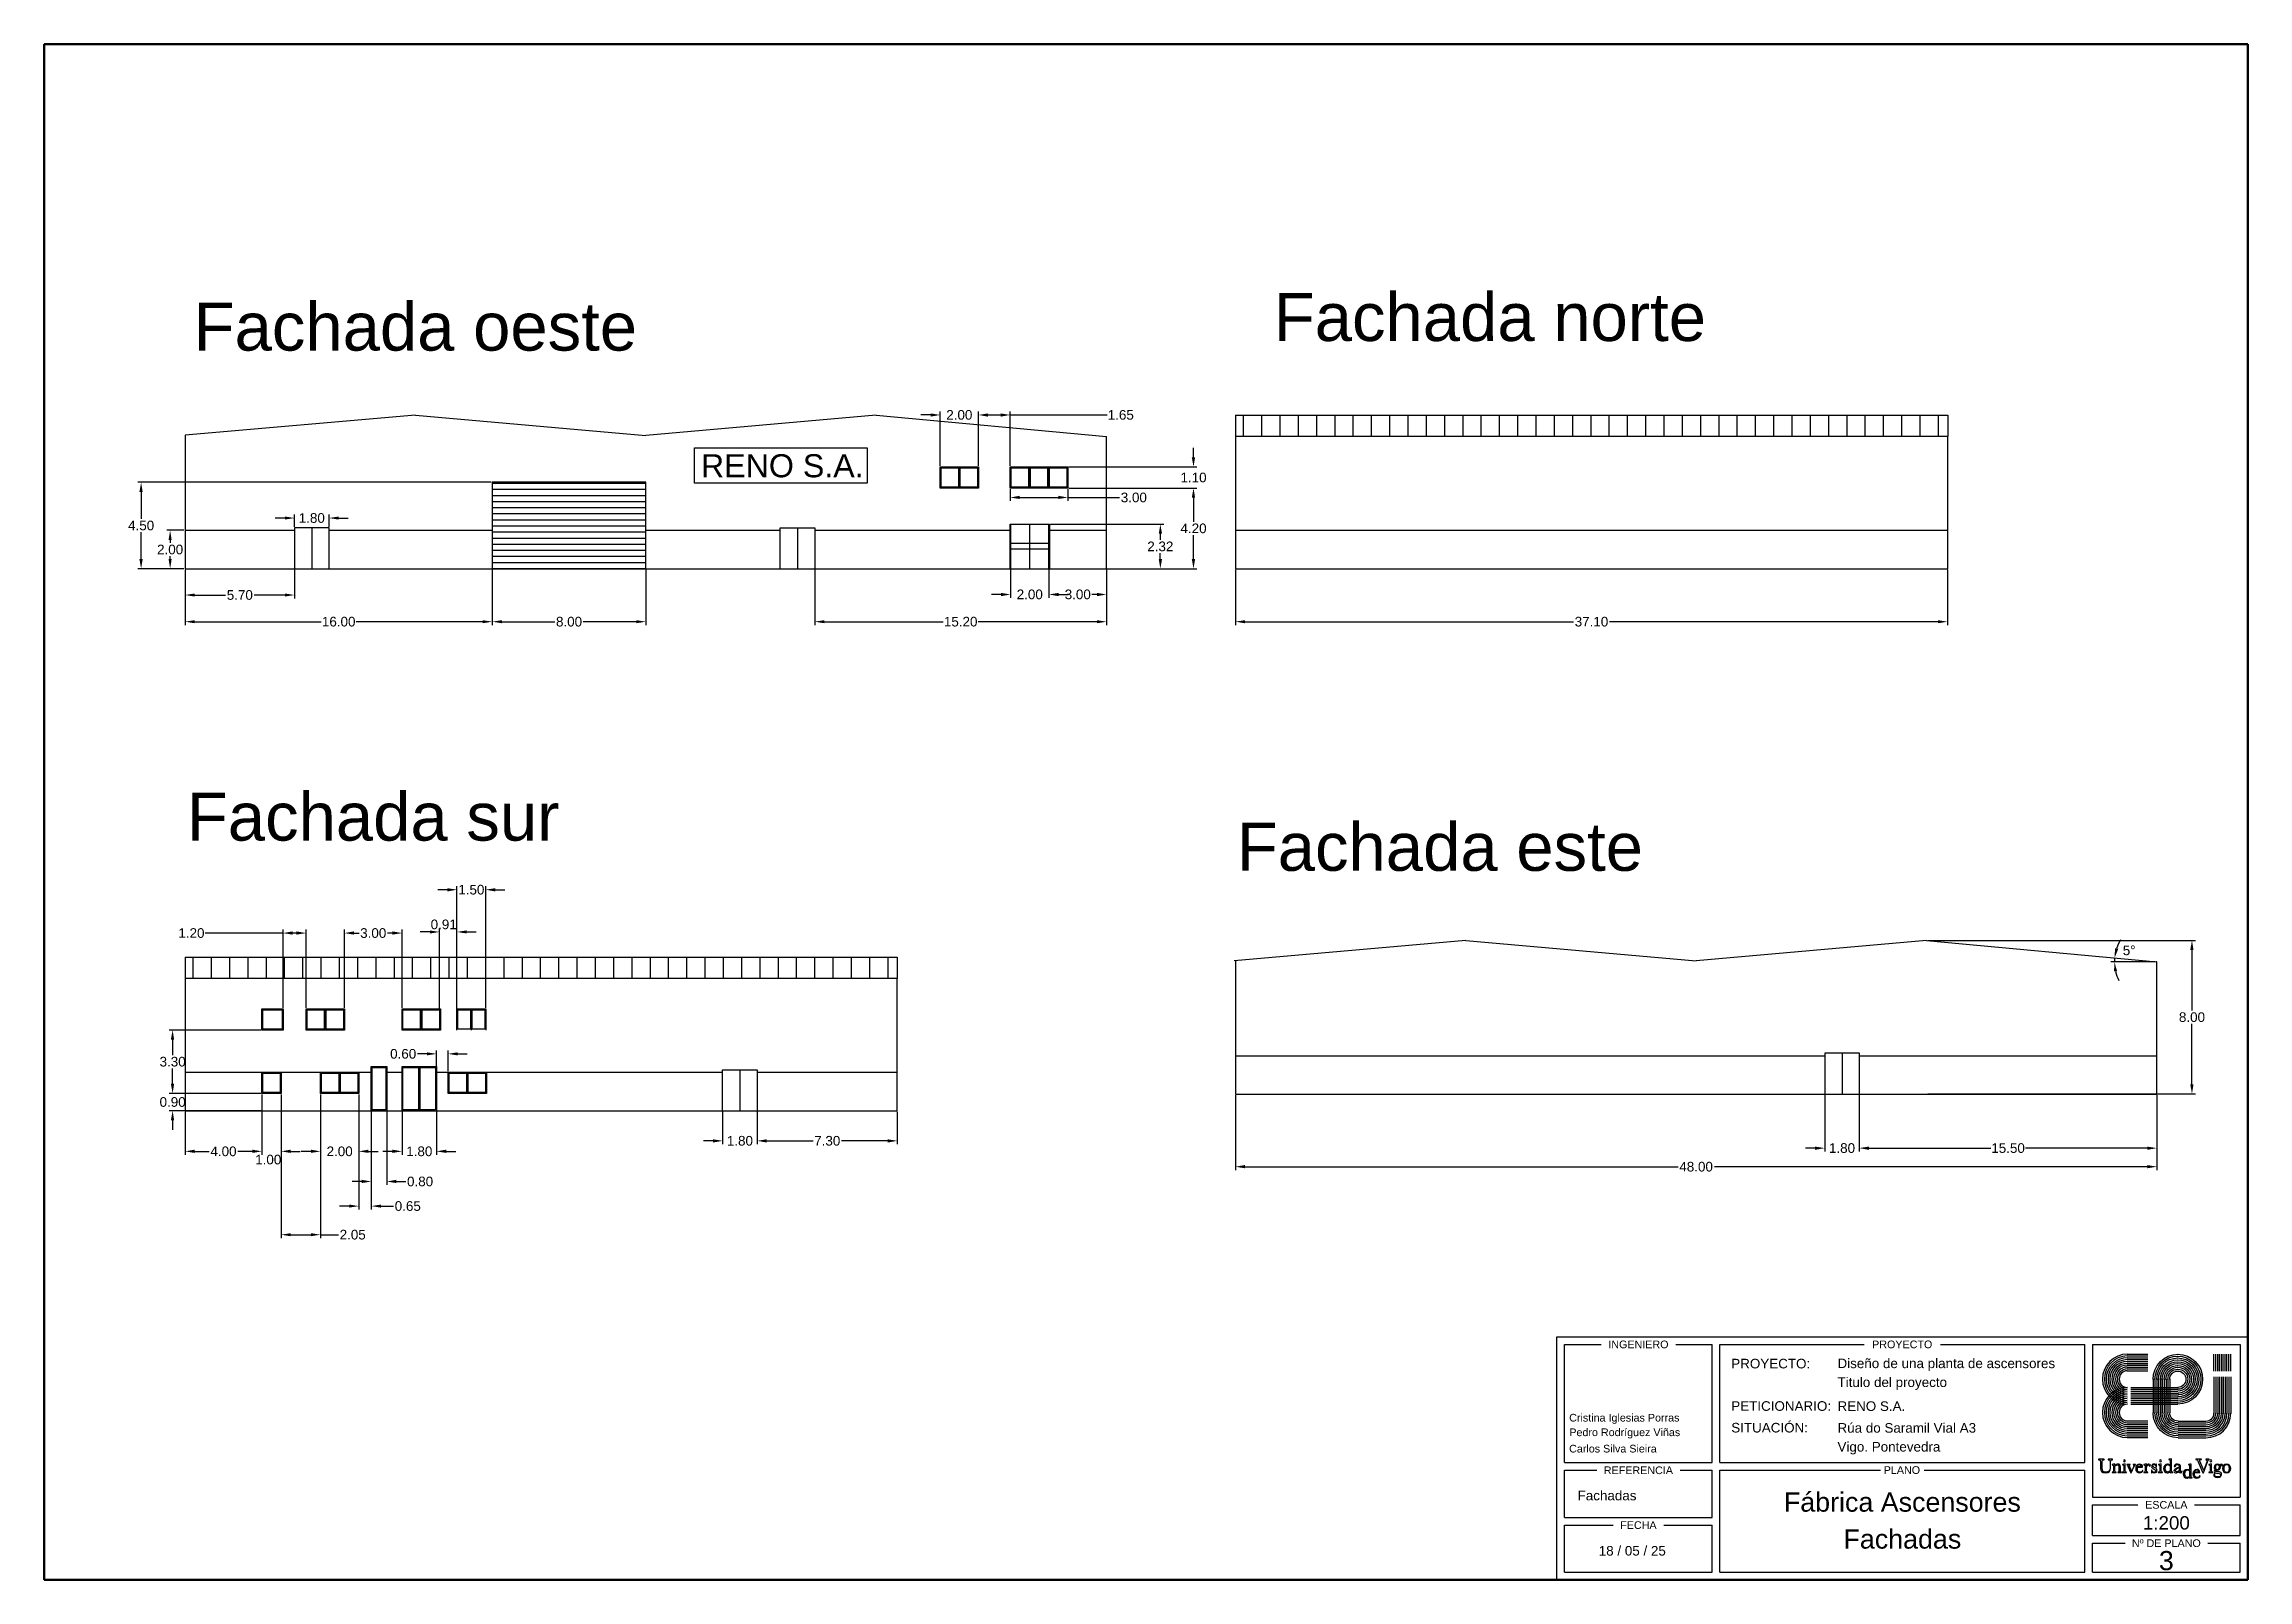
# Paper-space layout 'A2_PDF-Funda' of a CAD drawing. Header units: millimetres. Extents: x 9 to 583, y 9 to 409.
# The model-space entities are those that its viewports show. They can reach past a viewport. Long polylines and large blocks are cut down to what shows.
import ezdxf
from ezdxf.enums import TextEntityAlignment as Align

# ---------------------------------------------------------------- set-up
doc = ezdxf.new("R2010")
doc.units = ezdxf.units.MM
doc.linetypes.add('CONTINUA', pattern=[0])
for name, color, linetype, lineweight in [('Borde Formato', 7, 'Continuous', 50), ('Cajetin.Lineas', 7, 'CONTINUA', 25), ('Cajetin.Textos', 7, 'CONTINUA', 25), ('Cajetin.Titulos', 7, 'CONTINUA', 25), ('Ventana grafica 1', 7, 'Continuous', 25)]:
    doc.layers.add(name, color=color, linetype=linetype, lineweight=lineweight)
doc.layers.add('Cajetin.Logos', color=7, linetype='Continuous')
doc.layers.add('Cotas', color=5, linetype='Continuous')
doc.styles.get("Standard").update_dxf_attribs({"font": 'arial.ttf'})
doc.dimstyles.get("Standard").update_dxf_attribs({"dimtxt": 0.5, "dimasz": 0.5, "dimexe": 0.18, "dimexo": 0.0625, "dimgap": 0.09, "dimtad": 0, "dimtih": 1, "dimtoh": 1, "dimzin": 0, "dimdsep": 46, "dimtxsty": 'Standard', "dimcen": 0.09, "dimadec": 0, "dimazin": 0, "dimtfac": 1, "dimtofl": 0, "dimtmove": 0, "dimatfit": 3, "dimfxl": 1, "dimtolj": 1, "dimtzin": 0, "dimarcsym": 0})

psp = doc.layouts.new('A2_PDF-Funda')

# ---------------------------------------------------------------- texts
at = {"layer": 'Cajetin.Textos'}
for s, height, p in [('PROYECTO:', 2.5, (448.63, 64.29)), ('Diseño de una planta de ascensores', 2.5, (476.3, 64.36)), ('Titulo del proyecto', 2.5, (476.3, 59.44)), ('Cristina Iglesias Porras', 2, (406.42, 50.45)), ('PETICIONARIO:', 2.5, (448.63, 53.24)), ('RENO S.A.', 2.5, (476.3, 53.21)), ('Pedro Rodríguez Viñas', 2, (406.46, 46.65)), ('SITUACIÓN:', 2.5, (448.63, 47.6)), ('Rúa do Saramil Vial A3', 2.5, (476.3, 47.55)), ('Carlos Silva Sieira', 2, (406.4, 42.39)), ('Vigo. Pontevedra', 2.5, (476.3, 42.63)), ('Fachadas', 2.5, (408.61, 29.93)), ('18 / 05 / 25', 2.5, (414.12, 15.54))]:
    psp.add_text(s, height=height, dxfattribs=at).set_placement(p)
for s, height, p in [('Fábrica Ascensores', 5, (493.2, 26.97)), ('1:200', 3.5, (561.95, 22.31)), ('Fachadas', 5, (493.2, 17.35)), ('3', 5, (561.95, 11.73))]:
    psp.add_text(s, height=height, dxfattribs=at).set_placement(p, align=Align.CENTER)
at = {"layer": 'Cajetin.Titulos'}
for s, p in [('INGENIERO', (424.45, 70.54)), ('PROYECTO', (493.16, 70.54)), ('REFERENCIA', (424.45, 37.76)), ('PLANO', (493.08, 37.81)), ('ESCALA', (561.95, 28.76)), ('FECHA', (424.45, 23.48)), ('Nº DE PLANO', (561.95, 18.77))]:
    psp.add_text(s, height=2, dxfattribs=at).set_placement(p, align=Align.MIDDLE_CENTER)

msp = doc.modelspace()

# ---------------------------------------------------------------- texts
at = {"attachment_point": 1}
for s, width, heights, insert, char_height in [('Fachada oeste', 40.96161, [7.339], (50.503, 113.862), 2.5), ('Fachada norte', 36.43807, [0], (106.768, 114.361), 2.5), ('RENO S.A.', 8.98831, [0], (76.93, 105.964), 1.2), ('Fachada sur', 36.43807, [0], (50.151, 88.338), 2.5), ('Fachada este', 40.96161, [7.339], (104.842, 86.765), 2.5)]:
    msp.add_mtext_dynamic_manual_height_columns(s, width=width, gutter_width=12.5, heights=heights, dxfattribs=dict(at, insert=insert, char_height=char_height))

# ---------------------------------------------------------------- blocks, each defined once
blk = doc.blocks.new('*D1')
at = {"layer": 'Cotas', "color": 0, "lineweight": -2, "transparency": 16777216}
for p, q in [((50.06, 99.94), (50.06, 98.45)), ((55.76, 99.94), (55.76, 98.45)), ((50.56, 98.63), (52.17, 98.63)), ((55.26, 98.63), (53.65, 98.63))]:
    blk.add_line(p, q, dxfattribs=at)
at = {"layer": 'Cotas', "color": 0, "transparency": 16777216}
for points in [[(50.56, 98.71), (50.56, 98.55), (50.06, 98.63)], [(55.26, 98.71), (55.26, 98.55), (55.76, 98.63)]]:
    blk.add_solid(points, dxfattribs=at)
at = {"layer": 'Defpoints', "color": 0, "transparency": 16777216}
for p in [(50.06, 100), (55.76, 100), (55.76, 98.63)]:
    blk.add_point(p, dxfattribs=at)
at = {"layer": 'Cotas', "color": 0, "transparency": 16777216, "insert": (52.91, 98.63), "char_height": 0.5, "attachment_point": 5}
blk.add_mtext('\\A1;5.70', dxfattribs=at)
blk = doc.blocks.new('*D2')
at = {"layer": 'Cotas', "color": 0, "lineweight": -2, "transparency": 16777216}
for p, q in [((50, 102), (49.1, 102)), ((49.28, 101.5), (49.28, 101.35)), ((50, 100), (49.1, 100)), ((49.28, 100.5), (49.28, 100.65))]:
    blk.add_line(p, q, dxfattribs=at)
at = {"layer": 'Cotas', "color": 0, "transparency": 16777216}
for points in [[(49.2, 101.5), (49.36, 101.5), (49.28, 102)], [(49.2, 100.5), (49.36, 100.5), (49.28, 100)]]:
    blk.add_solid(points, dxfattribs=at)
at = {"layer": 'Defpoints', "color": 0, "transparency": 16777216}
for p in [(50.06, 102), (49.28, 100), (50.06, 100)]:
    blk.add_point(p, dxfattribs=at)
at = {"layer": 'Cotas', "color": 0, "transparency": 16777216, "insert": (49.28, 101), "char_height": 0.5, "attachment_point": 5}
blk.add_mtext('\\A1;2.00', dxfattribs=at)
blk = doc.blocks.new('*D3')
at = {"layer": 'Cotas', "color": 0, "lineweight": -2, "transparency": 16777216}
for p, q in [((50.06, 99.94), (50.06, 97.06)), ((66.06, 99.94), (66.06, 97.06)), ((50.56, 97.24), (57.15, 97.24)), ((65.56, 97.24), (58.97, 97.24))]:
    blk.add_line(p, q, dxfattribs=at)
at = {"layer": 'Cotas', "color": 0, "transparency": 16777216}
for points in [[(50.56, 97.32), (50.56, 97.16), (50.06, 97.24)], [(65.56, 97.32), (65.56, 97.16), (66.06, 97.24)]]:
    blk.add_solid(points, dxfattribs=at)
at = {"layer": 'Defpoints', "color": 0, "transparency": 16777216}
for p in [(50.06, 100), (66.06, 100), (66.06, 97.24)]:
    blk.add_point(p, dxfattribs=at)
at = {"layer": 'Cotas', "color": 0, "transparency": 16777216, "insert": (58.06, 97.24), "char_height": 0.5, "attachment_point": 5}
blk.add_mtext('\\A1;16.00', dxfattribs=at)
blk = doc.blocks.new('*D4')
at = {"layer": 'Cotas', "color": 0, "lineweight": -2, "transparency": 16777216}
for p, q in [((66.06, 99.94), (66.06, 97.06)), ((74.06, 99.94), (74.06, 97.06)), ((66.56, 97.24), (69.32, 97.24)), ((73.56, 97.24), (70.8, 97.24))]:
    blk.add_line(p, q, dxfattribs=at)
at = {"layer": 'Cotas', "color": 0, "transparency": 16777216}
for points in [[(66.56, 97.32), (66.56, 97.16), (66.06, 97.24)], [(73.56, 97.32), (73.56, 97.16), (74.06, 97.24)]]:
    blk.add_solid(points, dxfattribs=at)
at = {"layer": 'Defpoints', "color": 0, "transparency": 16777216}
for p in [(66.06, 100), (74.06, 100), (74.06, 97.24)]:
    blk.add_point(p, dxfattribs=at)
at = {"layer": 'Cotas', "color": 0, "transparency": 16777216, "insert": (70.06, 97.24), "char_height": 0.5, "attachment_point": 5}
blk.add_mtext('\\A1;8.00', dxfattribs=at)
blk = doc.blocks.new('*D5')
at = {"layer": 'Cotas', "color": 0, "lineweight": -2, "transparency": 16777216}
for p, q in [((82.86, 99.94), (82.86, 97.06)), ((98.06, 99.94), (98.06, 97.06)), ((83.36, 97.24), (89.55, 97.24)), ((97.56, 97.24), (91.37, 97.24))]:
    blk.add_line(p, q, dxfattribs=at)
at = {"layer": 'Cotas', "color": 0, "transparency": 16777216}
for points in [[(83.36, 97.32), (83.36, 97.16), (82.86, 97.24)], [(97.56, 97.32), (97.56, 97.16), (98.06, 97.24)]]:
    blk.add_solid(points, dxfattribs=at)
at = {"layer": 'Defpoints', "color": 0, "transparency": 16777216}
for p in [(82.86, 100), (98.06, 100), (82.86, 97.24)]:
    blk.add_point(p, dxfattribs=at)
at = {"layer": 'Cotas', "color": 0, "transparency": 16777216, "insert": (90.46, 97.24), "char_height": 0.5, "attachment_point": 5}
blk.add_mtext('\\A1;15.20', dxfattribs=at)
blk = doc.blocks.new('*D6')
at = {"layer": 'Cotas', "color": 0, "lineweight": -2, "transparency": 16777216}
for p, q in [((95.14, 102.32), (101.04, 102.32)), ((100.86, 101.82), (100.86, 101.51)), ((95.14, 100), (101.04, 100)), ((100.86, 100.5), (100.86, 100.81))]:
    blk.add_line(p, q, dxfattribs=at)
at = {"layer": 'Cotas', "color": 0, "transparency": 16777216}
for points in [[(100.78, 101.82), (100.95, 101.82), (100.86, 102.32)], [(100.78, 100.5), (100.95, 100.5), (100.86, 100)]]:
    blk.add_solid(points, dxfattribs=at)
at = {"layer": 'Defpoints', "color": 0, "transparency": 16777216}
for p in [(95.08, 102.32), (95.08, 100), (100.86, 100)]:
    blk.add_point(p, dxfattribs=at)
at = {"layer": 'Cotas', "color": 0, "transparency": 16777216, "insert": (100.86, 101.16), "char_height": 0.5, "attachment_point": 5}
blk.add_mtext('\\A1;2.32', dxfattribs=at)
blk = doc.blocks.new('*D7')
at = {"layer": 'Cotas', "color": 0, "lineweight": -2, "transparency": 16777216}
for p, q in [((95.06, 99.94), (95.06, 98.48)), ((98.06, 99.94), (98.06, 98.48)), ((95.56, 98.66), (95.82, 98.66)), ((97.56, 98.66), (97.3, 98.66))]:
    blk.add_line(p, q, dxfattribs=at)
at = {"layer": 'Cotas', "color": 0, "transparency": 16777216}
for points in [[(95.56, 98.74), (95.56, 98.57), (95.06, 98.66)], [(97.56, 98.74), (97.56, 98.57), (98.06, 98.66)]]:
    blk.add_solid(points, dxfattribs=at)
at = {"layer": 'Defpoints', "color": 0, "transparency": 16777216}
for p in [(95.06, 100), (98.06, 100), (95.06, 98.66)]:
    blk.add_point(p, dxfattribs=at)
at = {"layer": 'Cotas', "color": 0, "transparency": 16777216, "insert": (96.56, 98.66), "char_height": 0.5, "attachment_point": 5}
blk.add_mtext('\\A1;3.00', dxfattribs=at)
blk = doc.blocks.new('*D8')
at = {"layer": 'Cotas', "color": 0, "lineweight": -2, "transparency": 16777216}
for p, q in [((93.06, 99.94), (93.06, 98.48)), ((95.06, 99.94), (95.06, 98.48)), ((92.56, 98.66), (92.06, 98.66)), ((95.56, 98.66), (96.06, 98.66))]:
    blk.add_line(p, q, dxfattribs=at)
at = {"layer": 'Cotas', "color": 0, "transparency": 16777216}
for points in [[(92.56, 98.74), (92.56, 98.57), (93.06, 98.66)], [(95.56, 98.74), (95.56, 98.57), (95.06, 98.66)]]:
    blk.add_solid(points, dxfattribs=at)
at = {"layer": 'Defpoints', "color": 0, "transparency": 16777216}
for p in [(93.06, 100), (95.06, 100), (93.06, 98.66)]:
    blk.add_point(p, dxfattribs=at)
at = {"layer": 'Cotas', "color": 0, "transparency": 16777216, "insert": (94.06, 98.66), "char_height": 0.5, "attachment_point": 5}
blk.add_mtext('\\A1;2.00', dxfattribs=at)
blk = doc.blocks.new('*D9')
at = {"layer": 'Cotas', "color": 0, "lineweight": -2, "transparency": 16777216}
for p, q in [((88.89, 108.01), (88.39, 108.01)), ((89.39, 105.36), (89.39, 108.19)), ((91.39, 105.36), (91.39, 108.19)), ((91.89, 108.01), (92.39, 108.01))]:
    blk.add_line(p, q, dxfattribs=at)
at = {"layer": 'Cotas', "color": 0, "transparency": 16777216}
for points in [[(88.89, 108.09), (88.89, 107.92), (89.39, 108.01)], [(91.89, 108.09), (91.89, 107.92), (91.39, 108.01)]]:
    blk.add_solid(points, dxfattribs=at)
at = {"layer": 'Defpoints', "color": 0, "transparency": 16777216}
for p in [(89.39, 108.01), (89.39, 105.3), (91.39, 105.3)]:
    blk.add_point(p, dxfattribs=at)
at = {"layer": 'Cotas', "color": 0, "transparency": 16777216, "insert": (90.39, 108.01), "char_height": 0.5, "attachment_point": 5}
blk.add_mtext('\\A1;2.00', dxfattribs=at)
blk = doc.blocks.new('*D10')
at = {"layer": 'Cotas', "color": 0, "lineweight": -2, "transparency": 16777216}
for p, q in [((91.39, 105.36), (91.39, 108.19)), ((91.89, 108.01), (92.54, 108.01)), ((93.04, 105.36), (93.04, 108.19)), ((93.04, 108.01), (98.09, 108.01))]:
    blk.add_line(p, q, dxfattribs=at)
at = {"layer": 'Cotas', "color": 0, "transparency": 16777216}
for points in [[(91.89, 108.09), (91.89, 107.92), (91.39, 108.01)], [(92.54, 108.09), (92.54, 107.92), (93.04, 108.01)]]:
    blk.add_solid(points, dxfattribs=at)
at = {"layer": 'Defpoints', "color": 0, "transparency": 16777216}
for p in [(93.04, 108.01), (91.39, 105.3), (93.04, 105.3)]:
    blk.add_point(p, dxfattribs=at)
at = {"layer": 'Cotas', "color": 0, "transparency": 16777216, "insert": (98.8, 108.01), "char_height": 0.5, "attachment_point": 5}
blk.add_mtext('\\A1;1.65', dxfattribs=at)
blk = doc.blocks.new('*D11')
at = {"layer": 'Cotas', "color": 0, "lineweight": -2, "transparency": 16777216}
for p, q in [((93.04, 104.14), (93.04, 103.53)), ((93.54, 103.71), (95.54, 103.71)), ((96.04, 104.14), (96.04, 103.53)), ((96.04, 103.71), (98.74, 103.71))]:
    blk.add_line(p, q, dxfattribs=at)
at = {"layer": 'Cotas', "color": 0, "transparency": 16777216}
for points in [[(93.54, 103.8), (93.54, 103.63), (93.04, 103.71)], [(95.54, 103.8), (95.54, 103.63), (96.04, 103.71)]]:
    blk.add_solid(points, dxfattribs=at)
at = {"layer": 'Defpoints', "color": 0, "transparency": 16777216}
for p in [(93.04, 104.2), (96.04, 104.2), (96.04, 103.71)]:
    blk.add_point(p, dxfattribs=at)
at = {"layer": 'Cotas', "color": 0, "transparency": 16777216, "insert": (99.48, 103.71), "char_height": 0.5, "attachment_point": 5}
blk.add_mtext('\\A1;3.00', dxfattribs=at)
blk = doc.blocks.new('*D12')
at = {"layer": 'Cotas', "color": 0, "lineweight": -2, "transparency": 16777216}
for p, q in [((96.1, 104.2), (102.77, 104.2)), ((102.59, 103.7), (102.59, 102.45)), ((102.59, 100.5), (102.59, 101.75)), ((96.1, 100), (102.77, 100))]:
    blk.add_line(p, q, dxfattribs=at)
at = {"layer": 'Cotas', "color": 0, "transparency": 16777216}
for points in [[(102.5, 103.7), (102.67, 103.7), (102.59, 104.2)], [(102.5, 100.5), (102.67, 100.5), (102.59, 100)]]:
    blk.add_solid(points, dxfattribs=at)
at = {"layer": 'Defpoints', "color": 0, "transparency": 16777216}
for p in [(96.04, 104.2), (96.04, 100), (102.59, 100)]:
    blk.add_point(p, dxfattribs=at)
at = {"layer": 'Cotas', "color": 0, "transparency": 16777216, "insert": (102.59, 102.1), "char_height": 0.5, "attachment_point": 5}
blk.add_mtext('\\A1;4.20', dxfattribs=at)
blk = doc.blocks.new('*D39')
at = {"layer": 'Cotas', "color": 0, "lineweight": -2, "transparency": 16777216}
for p, q in [((66, 104.5), (47.59, 104.5)), ((47.77, 104), (47.77, 102.6)), ((47.77, 100.5), (47.77, 101.9)), ((50, 100), (47.59, 100))]:
    blk.add_line(p, q, dxfattribs=at)
at = {"layer": 'Cotas', "color": 0, "transparency": 16777216}
for points in [[(47.68, 104), (47.85, 104), (47.77, 104.5)], [(47.68, 100.5), (47.85, 100.5), (47.77, 100)]]:
    blk.add_solid(points, dxfattribs=at)
at = {"layer": 'Defpoints', "color": 0, "transparency": 16777216}
for p in [(66.06, 104.5), (47.77, 100), (50.06, 100)]:
    blk.add_point(p, dxfattribs=at)
at = {"layer": 'Cotas', "color": 0, "transparency": 16777216, "insert": (47.77, 102.25), "char_height": 0.5, "attachment_point": 5}
blk.add_mtext('\\A1;4.50', dxfattribs=at)
blk = doc.blocks.new('*D13')
at = {"layer": 'Cotas', "color": 0, "lineweight": -2, "transparency": 16777216}
for p, q in [((55.26, 102.64), (54.76, 102.64)), ((55.76, 102.19), (55.76, 102.82)), ((57.56, 102.19), (57.56, 102.82)), ((58.06, 102.64), (58.56, 102.64))]:
    blk.add_line(p, q, dxfattribs=at)
at = {"layer": 'Cotas', "color": 0, "transparency": 16777216}
for points in [[(55.26, 102.72), (55.26, 102.56), (55.76, 102.64)], [(58.06, 102.72), (58.06, 102.56), (57.56, 102.64)]]:
    blk.add_solid(points, dxfattribs=at)
at = {"layer": 'Defpoints', "color": 0, "transparency": 16777216}
for p in [(57.56, 102.64), (55.76, 102.13), (57.56, 102.13)]:
    blk.add_point(p, dxfattribs=at)
at = {"layer": 'Cotas', "color": 0, "transparency": 16777216, "insert": (56.66, 102.64), "char_height": 0.5, "attachment_point": 5}
blk.add_mtext('\\A1;1.80', dxfattribs=at)
blk = doc.blocks.new('*D14')
at = {"layer": 'Cotas', "color": 0, "lineweight": -2, "transparency": 16777216}
for p, q in [((140.84, 80.64), (154.78, 80.64)), ((154.6, 80.14), (154.6, 76.98)), ((154.6, 73.14), (154.6, 76.29)), ((140.84, 72.64), (154.78, 72.64))]:
    blk.add_line(p, q, dxfattribs=at)
at = {"layer": 'Cotas', "color": 0, "transparency": 16777216}
for points in [[(154.51, 80.14), (154.68, 80.14), (154.6, 80.64)], [(154.51, 73.14), (154.68, 73.14), (154.6, 72.64)]]:
    blk.add_solid(points, dxfattribs=at)
at = {"layer": 'Defpoints', "color": 0, "transparency": 16777216}
for p in [(140.77, 80.64), (140.77, 72.64), (154.6, 72.64)]:
    blk.add_point(p, dxfattribs=at)
at = {"layer": 'Cotas', "color": 0, "transparency": 16777216, "insert": (154.6, 76.64), "char_height": 0.5, "attachment_point": 5}
blk.add_mtext('\\A1;8.00', dxfattribs=at)
blk = doc.blocks.new('*D15')
at = {"layer": 'Cotas', "color": 0, "lineweight": -2, "transparency": 16777216}
blk.add_line((152.67, 79.52), (150.38, 79.52), dxfattribs=at)
for start, end in [(148.7268, 161.7116), (174.6965, 180), (192.9848, 205.9697)]:
    blk.add_arc((152.77, 79.52), 2.21, start, end, dxfattribs=at)
at = {"layer": 'Cotas', "color": 0, "transparency": 16777216}
for points in [[(150.54, 79.02), (150.7, 79.03), (150.56, 79.52)], [(150.76, 80.2), (150.59, 80.23), (150.57, 79.73)]]:
    blk.add_solid(points, dxfattribs=at)
at = {"layer": 'Defpoints', "color": 0, "transparency": 16777216}
for p in [(140.77, 80.64), (150.56, 79.59), (152.74, 79.52), (152.77, 79.52), (152.77, 79.52)]:
    blk.add_point(p, dxfattribs=at)
at = {"layer": 'Cotas', "color": 0, "transparency": 16777216, "insert": (151.33, 80.12), "char_height": 0.5, "attachment_point": 5}
blk.add_mtext('\\A1;5°', dxfattribs=at)
blk = doc.blocks.new('*D16')
at = {"layer": 'Cotas', "color": 0, "lineweight": -2, "transparency": 16777216}
for p, q in [((137.27, 72.57), (137.27, 69.64)), ((152.77, 72.57), (152.77, 69.64)), ((137.77, 69.82), (144.12, 69.82)), ((152.27, 69.82), (145.93, 69.82))]:
    blk.add_line(p, q, dxfattribs=at)
at = {"layer": 'Cotas', "color": 0, "transparency": 16777216}
for points in [[(137.77, 69.9), (137.77, 69.73), (137.27, 69.82)], [(152.27, 69.9), (152.27, 69.73), (152.77, 69.82)]]:
    blk.add_solid(points, dxfattribs=at)
at = {"layer": 'Defpoints', "color": 0, "transparency": 16777216}
for p in [(137.27, 72.64), (152.77, 72.64), (137.27, 69.82)]:
    blk.add_point(p, dxfattribs=at)
at = {"layer": 'Cotas', "color": 0, "transparency": 16777216, "insert": (145.02, 69.82), "char_height": 0.5, "attachment_point": 5}
blk.add_mtext('\\A1;15.50', dxfattribs=at)
blk = doc.blocks.new('*D17')
at = {"layer": 'Cotas', "color": 0, "lineweight": -2, "transparency": 16777216}
for p, q in [((135.47, 72.57), (135.47, 69.64)), ((137.27, 72.57), (137.27, 69.64)), ((134.97, 69.82), (134.47, 69.82)), ((137.77, 69.82), (138.27, 69.82))]:
    blk.add_line(p, q, dxfattribs=at)
at = {"layer": 'Cotas', "color": 0, "transparency": 16777216}
for points in [[(134.97, 69.9), (134.97, 69.73), (135.47, 69.82)], [(137.77, 69.9), (137.77, 69.73), (137.27, 69.82)]]:
    blk.add_solid(points, dxfattribs=at)
at = {"layer": 'Defpoints', "color": 0, "transparency": 16777216}
for p in [(135.47, 72.64), (137.27, 72.64), (135.47, 69.82)]:
    blk.add_point(p, dxfattribs=at)
at = {"layer": 'Cotas', "color": 0, "transparency": 16777216, "insert": (136.37, 69.82), "char_height": 0.5, "attachment_point": 5}
blk.add_mtext('\\A1;1.80', dxfattribs=at)
blk = doc.blocks.new('*D18')
at = {"layer": 'Cotas', "color": 0, "lineweight": -2, "transparency": 16777216}
for p, q in [((104.77, 72.57), (104.77, 68.67)), ((152.77, 72.57), (152.77, 68.67)), ((105.27, 68.85), (127.83, 68.85)), ((152.27, 68.85), (129.72, 68.85))]:
    blk.add_line(p, q, dxfattribs=at)
at = {"layer": 'Cotas', "color": 0, "transparency": 16777216}
for points in [[(105.27, 68.94), (105.27, 68.77), (104.77, 68.85)], [(152.27, 68.94), (152.27, 68.77), (152.77, 68.85)]]:
    blk.add_solid(points, dxfattribs=at)
at = {"layer": 'Defpoints', "color": 0, "transparency": 16777216}
for p in [(104.77, 72.64), (152.77, 72.64), (104.77, 68.85)]:
    blk.add_point(p, dxfattribs=at)
at = {"layer": 'Cotas', "color": 0, "transparency": 16777216, "insert": (128.77, 68.85), "char_height": 0.5, "attachment_point": 5}
blk.add_mtext('\\A1;48.00', dxfattribs=at)
blk = doc.blocks.new('*D19')
at = {"layer": 'Cotas', "color": 0, "lineweight": -2, "transparency": 16777216}
for p, q in [((79.86, 71.71), (79.86, 70.02)), ((87.16, 71.71), (87.16, 70.02)), ((80.36, 70.2), (82.77, 70.2)), ((86.66, 70.2), (84.25, 70.2))]:
    blk.add_line(p, q, dxfattribs=at)
at = {"layer": 'Cotas', "color": 0, "transparency": 16777216}
for points in [[(80.36, 70.28), (80.36, 70.11), (79.86, 70.2)], [(86.66, 70.28), (86.66, 70.11), (87.16, 70.2)]]:
    blk.add_solid(points, dxfattribs=at)
at = {"layer": 'Defpoints', "color": 0, "transparency": 16777216}
for p in [(79.86, 71.77), (87.16, 71.77), (79.86, 70.2)]:
    blk.add_point(p, dxfattribs=at)
at = {"layer": 'Cotas', "color": 0, "transparency": 16777216, "insert": (83.51, 70.2), "char_height": 0.5, "attachment_point": 5}
blk.add_mtext('\\A1;7.30', dxfattribs=at)
blk = doc.blocks.new('*D20')
at = {"layer": 'Cotas', "color": 0, "lineweight": -2, "transparency": 16777216}
for p, q in [((78.06, 71.71), (78.06, 70.02)), ((79.86, 71.71), (79.86, 70.02)), ((77.56, 70.2), (77.06, 70.2)), ((80.36, 70.2), (80.86, 70.2))]:
    blk.add_line(p, q, dxfattribs=at)
at = {"layer": 'Cotas', "color": 0, "transparency": 16777216}
for points in [[(77.56, 70.28), (77.56, 70.11), (78.06, 70.2)], [(80.36, 70.28), (80.36, 70.11), (79.86, 70.2)]]:
    blk.add_solid(points, dxfattribs=at)
at = {"layer": 'Defpoints', "color": 0, "transparency": 16777216}
for p in [(78.06, 71.77), (79.86, 71.77), (78.06, 70.2)]:
    blk.add_point(p, dxfattribs=at)
at = {"layer": 'Cotas', "color": 0, "transparency": 16777216, "insert": (78.96, 70.2), "char_height": 0.5, "attachment_point": 5}
blk.add_mtext('\\A1;1.80', dxfattribs=at)
blk = doc.blocks.new('*D21')
at = {"layer": 'Cotas', "color": 0, "lineweight": -2, "transparency": 16777216}
for p, q in [((50.06, 71.71), (50.06, 69.47)), ((54.06, 71.71), (54.06, 69.47)), ((50.56, 69.65), (51.31, 69.65)), ((53.56, 69.65), (52.81, 69.65))]:
    blk.add_line(p, q, dxfattribs=at)
at = {"layer": 'Cotas', "color": 0, "transparency": 16777216}
for points in [[(50.56, 69.74), (50.56, 69.57), (50.06, 69.65)], [(53.56, 69.74), (53.56, 69.57), (54.06, 69.65)]]:
    blk.add_solid(points, dxfattribs=at)
at = {"layer": 'Defpoints', "color": 0, "transparency": 16777216}
for p in [(50.06, 71.77), (54.06, 71.77), (54.06, 69.65)]:
    blk.add_point(p, dxfattribs=at)
at = {"layer": 'Cotas', "color": 0, "transparency": 16777216, "insert": (52.06, 69.65), "char_height": 0.5, "attachment_point": 5}
blk.add_mtext('\\A1;4.00', dxfattribs=at)
blk = doc.blocks.new('*D22')
at = {"layer": 'Cotas', "color": 0, "lineweight": -2, "transparency": 16777216}
for p, q in [((54.06, 72.61), (54.06, 69.47)), ((55.06, 72.61), (55.06, 69.47)), ((53.56, 69.65), (53.06, 69.65)), ((55.56, 69.65), (56.06, 69.65))]:
    blk.add_line(p, q, dxfattribs=at)
at = {"layer": 'Cotas', "color": 0, "transparency": 16777216}
for points in [[(53.56, 69.74), (53.56, 69.57), (54.06, 69.65)], [(55.56, 69.74), (55.56, 69.57), (55.06, 69.65)]]:
    blk.add_solid(points, dxfattribs=at)
at = {"layer": 'Defpoints', "color": 0, "transparency": 16777216}
for p in [(54.06, 72.67), (55.06, 72.67), (55.06, 69.65)]:
    blk.add_point(p, dxfattribs=at)
at = {"layer": 'Cotas', "color": 0, "transparency": 16777216, "insert": (54.39, 69.22), "char_height": 0.5, "attachment_point": 5}
blk.add_mtext('\\A1;1.00', dxfattribs=at)
blk = doc.blocks.new('*D23')
at = {"layer": 'Cotas', "color": 0, "lineweight": -2, "transparency": 16777216}
for p, q in [((55.06, 71.71), (55.06, 65.13)), ((57.11, 71.71), (57.11, 65.13)), ((55.56, 65.31), (56.61, 65.31)), ((57.11, 65.31), (58.05, 65.31))]:
    blk.add_line(p, q, dxfattribs=at)
at = {"layer": 'Cotas', "color": 0, "transparency": 16777216}
for points in [[(55.56, 65.39), (55.56, 65.23), (55.06, 65.31)], [(56.61, 65.39), (56.61, 65.23), (57.11, 65.31)]]:
    blk.add_solid(points, dxfattribs=at)
at = {"layer": 'Defpoints', "color": 0, "transparency": 16777216}
for p in [(55.06, 71.77), (57.11, 71.77), (57.11, 65.31)]:
    blk.add_point(p, dxfattribs=at)
at = {"layer": 'Cotas', "color": 0, "transparency": 16777216, "insert": (58.79, 65.31), "char_height": 0.5, "attachment_point": 5}
blk.add_mtext('\\A1;2.05', dxfattribs=at)
blk = doc.blocks.new('*D24')
at = {"layer": 'Cotas', "color": 0, "lineweight": -2, "transparency": 16777216}
for p, q in [((57.11, 72.61), (57.11, 69.47)), ((59.11, 72.61), (59.11, 69.47)), ((56.61, 69.65), (56.11, 69.65)), ((59.61, 69.65), (60.11, 69.65))]:
    blk.add_line(p, q, dxfattribs=at)
at = {"layer": 'Cotas', "color": 0, "transparency": 16777216}
for points in [[(56.61, 69.74), (56.61, 69.57), (57.11, 69.65)], [(59.61, 69.74), (59.61, 69.57), (59.11, 69.65)]]:
    blk.add_solid(points, dxfattribs=at)
at = {"layer": 'Defpoints', "color": 0, "transparency": 16777216}
for p in [(57.11, 72.67), (59.11, 72.67), (59.11, 69.65)]:
    blk.add_point(p, dxfattribs=at)
at = {"layer": 'Cotas', "color": 0, "transparency": 16777216, "insert": (58.11, 69.65), "char_height": 0.5, "attachment_point": 5}
blk.add_mtext('\\A1;2.00', dxfattribs=at)
blk = doc.blocks.new('*D25')
at = {"layer": 'Cotas', "color": 0, "lineweight": -2, "transparency": 16777216}
for p, q in [((59.11, 72.61), (59.11, 66.62)), ((59.76, 72.61), (59.76, 66.62)), ((58.61, 66.8), (58.11, 66.8)), ((60.26, 66.8), (60.92, 66.8))]:
    blk.add_line(p, q, dxfattribs=at)
at = {"layer": 'Cotas', "color": 0, "transparency": 16777216}
for points in [[(58.61, 66.88), (58.61, 66.72), (59.11, 66.8)], [(60.26, 66.88), (60.26, 66.72), (59.76, 66.8)]]:
    blk.add_solid(points, dxfattribs=at)
at = {"layer": 'Defpoints', "color": 0, "transparency": 16777216}
for p in [(59.11, 72.67), (59.76, 72.67), (59.76, 66.8)]:
    blk.add_point(p, dxfattribs=at)
at = {"layer": 'Cotas', "color": 0, "transparency": 16777216, "insert": (61.66, 66.8), "char_height": 0.5, "attachment_point": 5}
blk.add_mtext('\\A1;0.65', dxfattribs=at)
blk = doc.blocks.new('*D26')
at = {"layer": 'Cotas', "color": 0, "lineweight": -2, "transparency": 16777216}
for p, q in [((59.76, 71.71), (59.76, 67.9)), ((60.56, 71.71), (60.56, 67.9)), ((59.26, 68.08), (58.76, 68.08)), ((61.06, 68.08), (61.56, 68.08))]:
    blk.add_line(p, q, dxfattribs=at)
at = {"layer": 'Cotas', "color": 0, "transparency": 16777216}
for points in [[(59.26, 68.17), (59.26, 68), (59.76, 68.08)], [(61.06, 68.17), (61.06, 68), (60.56, 68.08)]]:
    blk.add_solid(points, dxfattribs=at)
at = {"layer": 'Defpoints', "color": 0, "transparency": 16777216}
for p in [(59.76, 71.77), (60.56, 71.77), (60.56, 68.08)]:
    blk.add_point(p, dxfattribs=at)
at = {"layer": 'Cotas', "color": 0, "transparency": 16777216, "insert": (62.3, 68.08), "char_height": 0.5, "attachment_point": 5}
blk.add_mtext('\\A1;0.80', dxfattribs=at)
blk = doc.blocks.new('*D27')
at = {"layer": 'Cotas', "color": 0, "lineweight": -2, "transparency": 16777216}
for p, q in [((61.36, 71.71), (61.36, 69.47)), ((63.16, 71.71), (63.16, 69.47)), ((60.86, 69.65), (60.36, 69.65)), ((63.66, 69.65), (64.16, 69.65))]:
    blk.add_line(p, q, dxfattribs=at)
at = {"layer": 'Cotas', "color": 0, "transparency": 16777216}
for points in [[(60.86, 69.74), (60.86, 69.57), (61.36, 69.65)], [(63.66, 69.74), (63.66, 69.57), (63.16, 69.65)]]:
    blk.add_solid(points, dxfattribs=at)
at = {"layer": 'Defpoints', "color": 0, "transparency": 16777216}
for p in [(61.36, 71.77), (63.16, 71.77), (63.16, 69.65)]:
    blk.add_point(p, dxfattribs=at)
at = {"layer": 'Cotas', "color": 0, "transparency": 16777216, "insert": (62.26, 69.65), "char_height": 0.5, "attachment_point": 5}
blk.add_mtext('\\A1;1.80', dxfattribs=at)
blk = doc.blocks.new('*D28')
at = {"layer": 'Cotas', "color": 0, "lineweight": -2, "transparency": 16777216}
for p, q in [((49.41, 73.17), (49.41, 73.67)), ((54, 72.67), (49.23, 72.67)), ((54, 71.77), (49.23, 71.77)), ((49.41, 71.27), (49.41, 70.77))]:
    blk.add_line(p, q, dxfattribs=at)
at = {"layer": 'Cotas', "color": 0, "transparency": 16777216}
for points in [[(49.32, 73.17), (49.49, 73.17), (49.41, 72.67)], [(49.32, 71.27), (49.49, 71.27), (49.41, 71.77)]]:
    blk.add_solid(points, dxfattribs=at)
at = {"layer": 'Defpoints', "color": 0, "transparency": 16777216}
for p in [(54.06, 72.67), (49.41, 71.77), (54.06, 71.77)]:
    blk.add_point(p, dxfattribs=at)
at = {"layer": 'Cotas', "color": 0, "transparency": 16777216, "insert": (49.41, 72.22), "char_height": 0.5, "attachment_point": 5}
blk.add_mtext('\\A1;0.90', dxfattribs=at)
blk = doc.blocks.new('*D29')
at = {"layer": 'Cotas', "color": 0, "lineweight": -2, "transparency": 16777216}
for p, q in [((54, 75.97), (49.23, 75.97)), ((49.41, 75.47), (49.41, 74.67)), ((49.41, 73.17), (49.41, 73.97)), ((54, 72.67), (49.23, 72.67))]:
    blk.add_line(p, q, dxfattribs=at)
at = {"layer": 'Cotas', "color": 0, "transparency": 16777216}
for points in [[(49.32, 75.47), (49.49, 75.47), (49.41, 75.97)], [(49.32, 73.17), (49.49, 73.17), (49.41, 72.67)]]:
    blk.add_solid(points, dxfattribs=at)
at = {"layer": 'Defpoints', "color": 0, "transparency": 16777216}
for p in [(49.41, 75.97), (54.06, 75.97), (54.06, 72.67)]:
    blk.add_point(p, dxfattribs=at)
at = {"layer": 'Cotas', "color": 0, "transparency": 16777216, "insert": (49.41, 74.32), "char_height": 0.5, "attachment_point": 5}
blk.add_mtext('\\A1;3.30', dxfattribs=at)
blk = doc.blocks.new('*D30')
at = {"layer": 'Cotas', "color": 0, "lineweight": -2, "transparency": 16777216}
for p, q in [((55.16, 81.02), (51.1, 81.02)), ((55.16, 77.13), (55.16, 81.2)), ((55.86, 81.02), (55.66, 81.02)), ((56.36, 77.13), (56.36, 81.2))]:
    blk.add_line(p, q, dxfattribs=at)
at = {"layer": 'Cotas', "color": 0, "transparency": 16777216}
for points in [[(55.66, 81.11), (55.66, 80.94), (55.16, 81.02)], [(55.86, 81.11), (55.86, 80.94), (56.36, 81.02)]]:
    blk.add_solid(points, dxfattribs=at)
at = {"layer": 'Defpoints', "color": 0, "transparency": 16777216}
for p in [(56.36, 81.02), (55.16, 77.07), (56.36, 77.07)]:
    blk.add_point(p, dxfattribs=at)
at = {"layer": 'Cotas', "color": 0, "transparency": 16777216, "insert": (50.39, 81.02), "char_height": 0.5, "attachment_point": 5}
blk.add_mtext('\\A1;1.20', dxfattribs=at)
blk = doc.blocks.new('*D31')
at = {"layer": 'Cotas', "color": 0, "lineweight": -2, "transparency": 16777216}
for p, q in [((58.36, 77.13), (58.36, 81.2)), ((58.86, 81.02), (59.12, 81.02)), ((60.86, 81.02), (60.6, 81.02)), ((61.36, 77.13), (61.36, 81.2))]:
    blk.add_line(p, q, dxfattribs=at)
at = {"layer": 'Cotas', "color": 0, "transparency": 16777216}
for points in [[(58.86, 81.11), (58.86, 80.94), (58.36, 81.02)], [(60.86, 81.11), (60.86, 80.94), (61.36, 81.02)]]:
    blk.add_solid(points, dxfattribs=at)
at = {"layer": 'Defpoints', "color": 0, "transparency": 16777216}
for p in [(61.36, 81.02), (58.36, 77.07), (61.36, 77.07)]:
    blk.add_point(p, dxfattribs=at)
at = {"layer": 'Cotas', "color": 0, "transparency": 16777216, "insert": (59.86, 81.02), "char_height": 0.5, "attachment_point": 5}
blk.add_mtext('\\A1;3.00', dxfattribs=at)
blk = doc.blocks.new('*D32')
at = {"layer": 'Cotas', "color": 0, "lineweight": -2, "transparency": 16777216}
for p, q in [((62.81, 81.08), (62.31, 81.08)), ((63.31, 77.08), (63.31, 81.26)), ((64.22, 77.08), (64.22, 81.26)), ((64.72, 81.08), (65.22, 81.08))]:
    blk.add_line(p, q, dxfattribs=at)
at = {"layer": 'Cotas', "color": 0, "transparency": 16777216}
for points in [[(62.81, 81.16), (62.81, 81), (63.31, 81.08)], [(64.72, 81.16), (64.72, 81), (64.22, 81.08)]]:
    blk.add_solid(points, dxfattribs=at)
at = {"layer": 'Defpoints', "color": 0, "transparency": 16777216}
for p in [(64.22, 81.08), (63.31, 77.02), (64.22, 77.02)]:
    blk.add_point(p, dxfattribs=at)
at = {"layer": 'Cotas', "color": 0, "transparency": 16777216, "insert": (63.53, 81.47), "char_height": 0.5, "attachment_point": 5}
blk.add_mtext('\\A1;0.91', dxfattribs=at)
blk = doc.blocks.new('*D33')
at = {"layer": 'Cotas', "color": 0, "lineweight": -2, "transparency": 16777216}
for p, q in [((63.72, 83.28), (63.22, 83.28)), ((64.22, 77.13), (64.22, 83.46)), ((65.72, 77.13), (65.72, 83.46)), ((66.22, 83.28), (66.72, 83.28))]:
    blk.add_line(p, q, dxfattribs=at)
at = {"layer": 'Cotas', "color": 0, "transparency": 16777216}
for points in [[(63.72, 83.36), (63.72, 83.19), (64.22, 83.28)], [(66.22, 83.36), (66.22, 83.19), (65.72, 83.28)]]:
    blk.add_solid(points, dxfattribs=at)
at = {"layer": 'Defpoints', "color": 0, "transparency": 16777216}
for p in [(65.72, 83.28), (64.22, 77.07), (65.72, 77.07)]:
    blk.add_point(p, dxfattribs=at)
at = {"layer": 'Cotas', "color": 0, "transparency": 16777216, "insert": (64.97, 83.28), "char_height": 0.5, "attachment_point": 5}
blk.add_mtext('\\A1;1.50', dxfattribs=at)
blk = doc.blocks.new('*D34')
at = {"layer": 'Cotas', "color": 0, "lineweight": -2, "transparency": 16777216}
for p, q in [((62.66, 74.73), (62.16, 74.73)), ((63.16, 73.83), (63.16, 74.91)), ((63.76, 73.83), (63.76, 74.91)), ((64.26, 74.73), (64.76, 74.73))]:
    blk.add_line(p, q, dxfattribs=at)
at = {"layer": 'Cotas', "color": 0, "transparency": 16777216}
for points in [[(62.66, 74.81), (62.66, 74.65), (63.16, 74.73)], [(64.26, 74.81), (64.26, 74.65), (63.76, 74.73)]]:
    blk.add_solid(points, dxfattribs=at)
at = {"layer": 'Defpoints', "color": 0, "transparency": 16777216}
for p in [(63.16, 74.73), (63.16, 73.77), (63.76, 73.77)]:
    blk.add_point(p, dxfattribs=at)
at = {"layer": 'Cotas', "color": 0, "transparency": 16777216, "insert": (61.42, 74.73), "char_height": 0.5, "attachment_point": 5}
blk.add_mtext('\\A1;0.60', dxfattribs=at)
blk = doc.blocks.new('*D35')
at = {"layer": 'Cotas', "color": 0, "lineweight": -2, "transparency": 16777216}
for p, q in [((104.77, 99.94), (104.77, 97.06)), ((141.87, 99.94), (141.87, 97.06)), ((105.27, 97.24), (122.39, 97.24)), ((141.37, 97.24), (124.26, 97.24))]:
    blk.add_line(p, q, dxfattribs=at)
at = {"layer": 'Cotas', "color": 0, "transparency": 16777216}
for points in [[(105.27, 97.32), (105.27, 97.16), (104.77, 97.24)], [(141.37, 97.32), (141.37, 97.16), (141.87, 97.24)]]:
    blk.add_solid(points, dxfattribs=at)
at = {"layer": 'Defpoints', "color": 0, "transparency": 16777216}
for p in [(104.77, 100), (141.87, 100), (141.87, 97.24)]:
    blk.add_point(p, dxfattribs=at)
at = {"layer": 'Cotas', "color": 0, "transparency": 16777216, "insert": (123.32, 97.24), "char_height": 0.5, "attachment_point": 5}
blk.add_mtext('\\A1;37.10', dxfattribs=at)
blk = doc.blocks.new('*D40')
at = {"layer": 'Cotas', "color": 0, "lineweight": -2, "transparency": 16777216}
for p, q in [((102.59, 105.8), (102.59, 106.3)), ((96.1, 105.3), (102.77, 105.3)), ((96.1, 104.2), (102.77, 104.2)), ((102.59, 103.7), (102.59, 103.2))]:
    blk.add_line(p, q, dxfattribs=at)
at = {"layer": 'Cotas', "color": 0, "transparency": 16777216}
for points in [[(102.5, 105.8), (102.67, 105.8), (102.59, 105.3)], [(102.5, 103.7), (102.67, 103.7), (102.59, 104.2)]]:
    blk.add_solid(points, dxfattribs=at)
at = {"layer": 'Defpoints', "color": 0, "transparency": 16777216}
for p in [(96.04, 105.3), (102.59, 105.3), (96.04, 104.2)]:
    blk.add_point(p, dxfattribs=at)
at = {"layer": 'Cotas', "color": 0, "transparency": 16777216, "insert": (102.59, 104.75), "char_height": 0.5, "attachment_point": 5}
blk.add_mtext('\\A1;1.10', dxfattribs=at)

# ---------------------------------------------------------------- dimensions: what is measured, and where the dimension line sits
at = {"layer": 'Cotas'}
for base, p1, p2, picture, middle in [((89.39, 108.006), (91.39, 105.3), (89.39, 105.3), '*D9', (90.39, 108.006)), ((93.04, 108.006), (91.39, 105.3), (93.04, 105.3), '*D10', (98.803, 108.006)), ((96.04, 103.713), (93.04, 104.2), (96.04, 104.2), '*D11', (99.483, 103.713)), ((57.56, 102.639), (55.76, 102.13), (57.56, 102.13), '*D13', (56.66, 102.639)), ((55.76, 98.63), (50.06, 100), (55.76, 100), '*D1', (52.91, 98.63)), ((66.06, 97.241), (50.06, 100), (66.06, 100), '*D3', (58.06, 97.241)), ((74.06, 97.241), (66.06, 100), (74.06, 100), '*D4', (70.06, 97.241)), ((82.86, 97.241), (98.06, 100), (82.86, 100), '*D5', (90.46, 97.241)), ((93.06, 98.656), (95.06, 100), (93.06, 100), '*D8', (94.06, 98.656)), ((95.06, 98.656), (98.06, 100), (95.06, 100), '*D7', (96.56, 98.656)), ((141.875, 97.241), (104.775, 100), (141.875, 100), '*D35', (123.325, 97.241)), ((56.36, 81.024), (55.16, 77.07), (56.36, 77.07), '*D30', (50.389, 81.024)), ((59.76, 66.801), (59.11, 72.67), (59.76, 72.67), '*D25', (61.659, 66.801)), ((104.775, 68.854), (152.775, 72.635), (104.775, 72.635), '*D18', (128.775, 68.854)), ((135.475, 69.818), (137.275, 72.635), (135.475, 72.635), '*D17', (136.375, 69.818)), ((137.275, 69.818), (152.775, 72.635), (137.275, 72.635), '*D16', (145.025, 69.818)), ((57.11, 65.309), (55.06, 71.77), (57.11, 71.77), '*D23', (58.791, 65.309)), ((60.56, 68.082), (59.76, 71.77), (60.56, 71.77), '*D26', (62.298, 68.082)), ((78.06, 70.198), (79.86, 71.77), (78.06, 71.77), '*D20', (78.96, 70.198)), ((79.86, 70.198), (87.16, 71.77), (79.86, 71.77), '*D19', (83.51, 70.198))]:
    dim = msp.add_linear_dim(base=base, p1=p1, p2=p2, dimstyle='Standard', dxfattribs=at)
    dim.commit()
    dim.dimension.update_dxf_attribs({"geometry": picture, "text_midpoint": middle, "dimtype": 160})
for base, p1, p2, picture, middle in [((102.586, 105.3), (96.04, 104.2), (96.04, 105.3), '*D40', (102.586, 104.75)), ((49.281, 100), (50.06, 102), (50.06, 100), '*D2', (49.281, 101)), ((49.406, 75.97), (54.06, 72.67), (54.06, 75.97), '*D29', (49.406, 74.32)), ((49.406, 71.77), (54.06, 72.67), (54.06, 71.77), '*D28', (49.406, 72.22))]:
    dim = msp.add_linear_dim(base=base, p1=p1, p2=p2, angle=90, dimstyle='Standard', dxfattribs=at)
    dim.commit()
    dim.dimension.update_dxf_attribs({"geometry": picture, "text_midpoint": middle})
for base, p1, p2, angle, picture, middle in [((47.767, 100), (66.06, 104.5), (50.06, 100), 270, '*D39', (47.767, 102.25)), ((102.586, 100), (96.04, 104.2), (96.04, 100), 90, '*D12', (102.586, 102.1)), ((100.864, 100), (95.08, 102.32), (95.08, 100), 90, '*D6', (100.864, 101.16)), ((154.596, 72.635), (140.775, 80.635), (140.775, 72.635), 90, '*D14', (154.596, 76.635))]:
    dim = msp.add_linear_dim(base=base, p1=p1, p2=p2, angle=angle, dimstyle='Standard', dxfattribs=at)
    dim.commit()
    dim.dimension.update_dxf_attribs({"geometry": picture, "text_midpoint": middle, "dimtype": 160})
for base, p1, p2, picture, middle in [((65.72, 83.277), (64.22, 77.07), (65.72, 77.07), '*D33', (64.97, 83.277)), ((61.36, 81.024), (58.36, 77.07), (61.36, 77.07), '*D31', (59.86, 81.024)), ((63.16, 74.73), (63.76, 73.77), (63.16, 73.77), '*D34', (61.421, 74.73)), ((59.11, 69.654), (57.11, 72.67), (59.11, 72.67), '*D24', (58.11, 69.654)), ((54.06, 69.654), (50.06, 71.77), (54.06, 71.77), '*D21', (52.06, 69.654)), ((63.16, 69.654), (61.36, 71.77), (63.16, 71.77), '*D27', (62.26, 69.654))]:
    dim = msp.add_linear_dim(base=base, p1=p1, p2=p2, dimstyle='Standard', dxfattribs=at)
    dim.commit()
    dim.dimension.update_dxf_attribs({"geometry": picture, "text_midpoint": middle})
for base, p1, p2, picture, middle in [((64.22, 81.08), (63.31, 77.02), (64.22, 77.02), '*D32', (63.533, 81.473)), ((55.06, 69.654), (54.06, 72.67), (55.06, 72.67), '*D22', (54.392, 69.217))]:
    dim = msp.add_linear_dim(base=base, p1=p1, p2=p2, dimstyle='Standard', override={"dimtmove": 2}, dxfattribs=at)
    dim.commit()
    dim.dimension.update_dxf_attribs({"geometry": picture, "text_midpoint": middle, "dimtype": 160})
dim = msp.add_angular_dim_2l(base=(150.565, 79.589), line1=((140.775, 80.635), (152.775, 79.521)), line2=((152.775, 79.521), (152.737, 79.521)), dimstyle='Standard', override={"dimtmove": 2}, dxfattribs=at)
dim.commit()
dim.dimension.update_dxf_attribs({"geometry": '*D15', "text_midpoint": (151.329, 80.119), "dimtype": 162})

# ---------------------------------------------------------------- hatches: boundary and pattern name
h = msp.add_hatch()
h.set_pattern_fill('ANSI31', color=256, scale=0.3, angle=45)
h.set_pattern_definition([(90, (54.715, 19.0173), (-0.9525, 0), [])])
h.paths.add_polyline_path([(104.775, 108), (104.775, 106.89), (141.875, 106.89), (141.875, 108)])
h = msp.add_hatch()
h.set_pattern_fill('ANSI31', color=256, scale=0.1, angle=135)
h.paths.add_polyline_path([(74.06, 104.5), (66.06, 104.5), (66.06, 100), (74.06, 100)])
h = msp.add_hatch()
h.set_pattern_fill('ANSI31', color=256, scale=0.3, angle=45)
h.set_pattern_definition([(90, (0, -9.2131), (-0.9525, 0), [])])
h.paths.add_polyline_path([(50.06, 79.77), (50.06, 78.66), (87.16, 78.66), (87.16, 79.77)])

# ---------------------------------------------------------------- linework, layer by layer
for p, q in [((62.06, 108), (50.06, 106.95)), ((62.06, 108), (74.064, 106.933)), ((86.06, 108), (74.064, 106.933)), ((86.06, 108), (98.06, 106.886)), ((104.775, 108), (141.875, 108)), ((104.775, 108), (104.775, 106.89)), ((141.875, 108), (141.875, 106.89)), ((74.06, 104.5), (66.06, 104.5)), ((66.06, 104.5), (66.06, 100)), ((74.06, 100), (74.06, 104.5)), ((89.39, 104.2), (89.39, 105.3)), ((89.39, 105.3), (91.39, 105.3)), ((89.44, 105.25), (90.34, 105.25)), ((89.44, 104.25), (89.44, 105.25)), ((90.34, 105.25), (90.34, 104.25)), ((90.39, 105.3), (90.39, 104.2)), ((90.44, 104.25), (90.44, 105.25)), ((90.44, 105.25), (91.34, 105.25)), ((91.34, 105.25), (91.34, 104.25)), ((91.39, 105.3), (91.39, 104.2)), ((93.04, 104.2), (93.04, 105.3)), ((93.04, 105.3), (95.04, 105.3)), ((93.09, 104.25), (93.09, 105.25)), ((93.09, 105.25), (93.99, 105.25)), ((93.99, 105.25), (93.99, 104.25)), ((94.04, 105.3), (94.04, 104.2)), ((94.04, 104.2), (94.04, 105.3)), ((94.04, 105.3), (96.04, 105.3)), ((94.09, 104.25), (94.09, 105.25)), ((94.09, 105.25), (94.99, 105.25)), ((94.09, 104.25), (94.09, 105.25)), ((94.09, 105.25), (94.99, 105.25)), ((94.99, 105.25), (94.99, 104.25)), ((94.99, 105.25), (94.99, 104.25)), ((95.04, 105.3), (95.04, 104.2)), ((95.04, 105.3), (95.04, 104.2)), ((95.09, 104.25), (95.09, 105.25)), ((95.09, 105.25), (95.99, 105.25)), ((95.99, 105.25), (95.99, 104.25)), ((96.04, 105.3), (96.04, 104.2)), ((91.39, 104.2), (89.39, 104.2)), ((90.34, 104.25), (89.44, 104.25)), ((91.34, 104.25), (90.44, 104.25)), ((95.04, 104.2), (93.04, 104.2)), ((93.99, 104.25), (93.09, 104.25)), ((96.04, 104.2), (94.04, 104.2)), ((94.99, 104.25), (94.09, 104.25)), ((94.99, 104.25), (94.09, 104.25)), ((95.99, 104.25), (95.09, 104.25)), ((93.04, 100), (93.04, 102.32)), ((93.04, 102.32), (95.06, 102.32)), ((95.06, 102.3), (93.06, 102.3)), ((93.06, 102.3), (93.06, 100)), ((94.06, 100), (94.06, 102.3)), ((95.06, 102.32), (95.08, 102.32)), ((95.06, 100), (95.06, 102.3)), ((95.08, 102.32), (95.08, 100)), ((50.06, 102), (55.76, 102)), ((57.56, 102.13), (55.76, 102.13)), ((55.76, 102.13), (55.76, 100)), ((56.66, 102.13), (56.66, 100)), ((57.56, 100), (57.56, 102.13)), ((57.56, 102), (66.06, 102)), ((74.06, 102), (81.06, 102)), ((81.06, 100), (81.06, 102.13)), ((81.06, 102.13), (82.86, 102.13)), ((81.96, 102.13), (81.96, 100)), ((82.86, 102.13), (82.86, 100)), ((82.86, 102), (93.06, 102)), ((95.06, 102), (98.06, 102)), ((104.775, 102), (141.875, 102)), ((116.775, 80.635), (104.715, 79.58)), ((116.775, 80.635), (128.779, 79.569)), ((140.775, 80.635), (128.779, 79.569)), ((140.775, 80.635), (152.775, 79.521)), ((50.06, 79.77), (87.16, 79.77)), ((50.06, 79.77), (50.06, 78.66)), ((87.16, 79.77), (87.16, 78.66)), ((152.775, 79.521), (152.737, 79.521)), ((54.06, 75.97), (54.06, 77.07)), ((54.06, 77.07), (55.16, 77.07)), ((54.11, 76.02), (54.11, 77.02)), ((54.11, 77.02), (55.11, 77.02)), ((55.11, 77.02), (55.11, 76.02)), ((55.16, 77.07), (55.16, 75.97)), ((56.36, 75.97), (56.36, 77.07)), ((56.36, 77.07), (58.36, 77.07)), ((56.41, 76.02), (56.41, 77.02)), ((56.41, 77.02), (57.31, 77.02)), ((57.31, 77.02), (57.31, 76.02)), ((57.36, 77.07), (57.36, 75.97)), ((57.41, 76.02), (57.41, 77.02)), ((57.41, 77.02), (58.31, 77.02)), ((58.31, 77.02), (58.31, 76.02)), ((58.36, 77.07), (58.36, 75.97)), ((61.36, 75.97), (61.36, 77.07)), ((61.36, 77.07), (63.36, 77.07)), ((61.41, 76.02), (61.41, 77.02)), ((61.41, 77.02), (62.31, 77.02)), ((62.31, 77.02), (62.31, 76.02)), ((62.36, 77.07), (62.36, 75.97)), ((62.41, 76.02), (62.41, 77.02)), ((62.41, 77.02), (63.31, 77.02)), ((63.31, 77.02), (63.31, 76.02)), ((63.36, 77.07), (63.36, 75.97)), ((64.22, 75.97), (64.22, 77.07)), ((64.22, 77.07), (65.72, 77.07)), ((64.27, 76.02), (64.27, 77.02)), ((64.27, 77.02), (64.92, 77.02)), ((64.92, 77.02), (64.92, 76.02)), ((64.97, 77.07), (64.97, 75.97)), ((65.02, 76.02), (65.02, 77.02)), ((65.02, 77.02), (65.27, 77.02)), ((65.27, 77.02), (65.67, 77.02)), ((65.67, 77.02), (65.67, 76.02)), ((65.72, 77.07), (65.72, 75.97)), ((55.16, 75.97), (54.06, 75.97)), ((55.11, 76.02), (54.11, 76.02)), ((58.36, 75.97), (56.36, 75.97)), ((57.31, 76.02), (56.41, 76.02)), ((58.31, 76.02), (57.41, 76.02)), ((63.36, 75.97), (61.36, 75.97)), ((62.31, 76.02), (61.41, 76.02)), ((63.31, 76.02), (62.41, 76.02)), ((64.92, 76.02), (64.27, 76.02)), ((65.27, 76.02), (65.02, 76.02)), ((65.67, 76.02), (65.27, 76.02)), ((104.775, 74.635), (135.475, 74.635)), ((137.275, 74.765), (135.475, 74.765)), ((135.475, 74.765), (135.475, 72.635)), ((136.375, 74.765), (136.375, 72.635)), ((137.275, 72.635), (137.275, 74.765)), ((137.275, 74.635), (152.775, 74.635)), ((50.06, 73.77), (59.76, 73.77)), ((54.06, 72.67), (54.06, 73.77)), ((54.06, 73.77), (56.06, 73.77)), ((54.11, 72.72), (54.11, 73.72)), ((54.11, 73.72), (55.01, 73.72)), ((55.01, 73.72), (55.01, 72.72)), ((55.06, 73.77), (55.06, 72.67)), ((57.11, 72.67), (57.11, 73.77)), ((57.11, 73.77), (59.11, 73.77)), ((57.16, 72.72), (57.16, 73.72)), ((57.16, 73.72), (58.06, 73.72)), ((58.06, 73.72), (58.06, 72.72)), ((58.11, 73.77), (58.11, 72.67)), ((58.16, 72.72), (58.16, 73.72)), ((58.16, 73.72), (59.06, 73.72)), ((59.06, 73.72), (59.06, 72.72)), ((59.11, 73.77), (59.11, 72.67)), ((59.76, 71.77), (59.76, 74.07)), ((59.76, 74.07), (60.56, 74.07)), ((59.81, 71.82), (59.81, 74.02)), ((59.81, 74.02), (60.51, 74.02)), ((60.51, 74.02), (60.51, 71.82)), ((60.56, 74.07), (60.56, 71.77)), ((60.56, 73.77), (61.36, 73.77)), ((61.36, 71.77), (61.36, 74.07)), ((61.36, 74.07), (63.16, 74.07)), ((61.41, 71.82), (61.41, 74.02)), ((61.41, 74.02), (62.21, 74.02)), ((62.21, 74.02), (62.21, 71.82)), ((62.26, 74.07), (62.26, 71.77)), ((62.31, 71.82), (62.31, 74.02)), ((62.31, 74.02), (63.11, 74.02)), ((63.11, 74.02), (63.11, 71.82)), ((63.16, 74.07), (63.16, 71.77)), ((63.16, 73.77), (78.06, 73.77)), ((63.76, 72.67), (63.76, 73.77)), ((63.76, 73.77), (65.76, 73.77)), ((63.81, 72.72), (63.81, 73.72)), ((63.81, 73.72), (64.71, 73.72)), ((64.71, 73.72), (64.71, 72.72)), ((64.76, 73.77), (64.76, 72.67)), ((64.81, 72.72), (64.81, 73.72)), ((64.81, 73.72), (65.71, 73.72)), ((65.71, 73.72), (65.71, 72.72)), ((65.76, 73.77), (65.76, 72.67)), ((78.06, 71.77), (78.06, 73.9)), ((78.06, 73.9), (79.86, 73.9)), ((78.96, 73.9), (78.96, 71.77)), ((79.86, 73.9), (79.86, 71.77)), ((79.86, 73.77), (87.16, 73.77)), ((55.06, 72.67), (54.06, 72.67)), ((55.01, 72.72), (54.11, 72.72)), ((59.11, 72.67), (57.11, 72.67)), ((58.06, 72.72), (57.16, 72.72)), ((59.06, 72.72), (58.16, 72.72)), ((65.76, 72.67), (63.76, 72.67)), ((64.71, 72.72), (63.81, 72.72)), ((65.71, 72.72), (64.81, 72.72)), ((60.51, 71.82), (59.81, 71.82)), ((62.21, 71.82), (61.41, 71.82)), ((63.11, 71.82), (62.31, 71.82))]:
    msp.add_line(p, q)
for points in [[(50.06, 106.95), (50.06, 100), (98.06, 100), (98.06, 106.886)], [(104.775, 79.585), (104.775, 72.635), (152.775, 72.635), (152.775, 79.521)]]:
    msp.add_lwpolyline(points)
for points in [[(104.775, 100), (141.875, 100), (141.875, 106.89), (104.775, 106.89)], [(76.593, 106.303), (85.581, 106.303), (85.581, 104.45), (76.593, 104.45)], [(93.06, 101.044), (95.06, 101.044), (95.06, 101.308), (93.06, 101.308)], [(50.06, 71.77), (87.16, 71.77), (87.16, 78.66), (50.06, 78.66)]]:
    msp.add_lwpolyline(points, close=True)

msp.set_redraw_order([(e.dxf.handle, doc.entitydb.next_handle()) for e in msp.query("TEXT MTEXT ATTDEF DIMENSION ARC_DIMENSION")])  # texts and dimensions are drawn at this point

# ---------------------------------------------------------------- linework, layer by layer
at = {"color": 7}
for points in [[(551.79, 68.02), (557.14, 68.02)], [(551.79, 67.54), (557.14, 67.54)], [(551.79, 67.05), (557.14, 67.05)], [(551.79, 66.57), (557.14, 66.57)], [(551.79, 66.09), (557.14, 66.09)], [(551.79, 65.6), (557.14, 65.6)], [(551.79, 65.12), (557.14, 65.12)], [(551.79, 64.64), (557.14, 64.64)], [(551.79, 64.15), (557.14, 64.15)], [(551.79, 63.67), (557.14, 63.67)], [(574.36, 63.57), (574.36, 68.02)], [(574.85, 63.57), (574.85, 68.02)], [(575.33, 63.57), (575.33, 68.02)], [(575.81, 63.57), (575.81, 68.02)], [(576.29, 63.57), (576.29, 68.02)], [(576.78, 63.57), (576.78, 68.02)], [(577.26, 63.57), (577.26, 68.02)], [(577.74, 63.57), (577.74, 68.02)], [(578.22, 63.57), (578.22, 68.02)], [(578.71, 63.57), (578.71, 68.02)], [(552.71, 59.32), (558.48, 59.32)], [(552.71, 58.84), (558.48, 58.84)], [(552.71, 58.35), (558.48, 58.35)], [(552.71, 57.87), (558.48, 57.87)], [(558.48, 59.33), (565, 59.33)], [(558.48, 58.84), (564.96, 58.84)], [(558.48, 58.36), (564.96, 58.36)], [(558.48, 57.87), (565.08, 57.88)], [(558.49, 61.55), (558.49, 52.69)], [(558.97, 61.55), (558.97, 52.69)], [(559.45, 61.55), (559.45, 52.69)], [(559.93, 61.55), (559.93, 52.69)], [(560.42, 61.55), (560.42, 52.69)], [(560.9, 61.55), (560.9, 52.69)], [(561.38, 61.55), (561.38, 52.69)], [(561.87, 61.55), (561.86, 52.69)], [(562.35, 61.55), (562.35, 52.69)], [(562.83, 61.55), (562.83, 52.69)], [(574.35, 62.12), (574.35, 52.56)], [(574.84, 62.12), (574.84, 52.56)], [(575.32, 62.12), (575.32, 52.56)], [(575.81, 62.12), (575.81, 52.56)], [(576.29, 62.12), (576.29, 52.56)], [(576.78, 62.12), (576.78, 52.56)], [(577.27, 62.12), (577.27, 52.56)], [(577.75, 62.12), (577.75, 52.56)], [(578.24, 62.12), (578.24, 52.46)], [(578.72, 62.12), (578.72, 52.56)], [(552.71, 57.39), (558.48, 57.39)], [(552.71, 56.91), (558.48, 56.91)], [(552.71, 56.42), (558.48, 56.42)], [(552.71, 55.93), (558.48, 55.93)], [(552.71, 55.45), (558.48, 55.45)], [(552.71, 54.97), (558.48, 54.97)], [(558.48, 57.39), (565.08, 57.39)], [(558.48, 56.91), (564.96, 56.91)], [(558.48, 56.42), (564.96, 56.42)], [(558.48, 55.93), (564.96, 55.93)], [(558.48, 55.45), (564.96, 55.45)], [(558.48, 54.97), (564.96, 54.97)], [(551.79, 50.62), (557.14, 50.62)], [(551.79, 50.14), (557.14, 50.14)], [(551.79, 49.65), (557.14, 49.65)], [(551.79, 49.17), (557.14, 49.17)], [(551.79, 48.69), (557.14, 48.69)], [(551.79, 48.2), (557.14, 48.2)], [(551.79, 47.72), (557.14, 47.72)], [(551.79, 47.24), (557.14, 47.24)], [(551.79, 46.76), (557.14, 46.76)], [(551.79, 46.27), (557.14, 46.27)], [(565, 50.58), (572.2, 50.58)], [(565, 50.1), (572.2, 50.1)], [(565, 49.61), (572.2, 49.61)], [(565, 49.13), (572.2, 49.13)], [(565, 48.65), (572.2, 48.65)], [(565, 48.16), (572.2, 48.16)], [(565, 47.67), (572.2, 47.67)], [(565, 47.19), (572.2, 47.19)], [(565, 46.71), (572.2, 46.71)], [(565, 46.22), (572.2, 46.22)], [(544.24, 40.64), (544.24, 40.51)], [(545.78, 40.51), (545.78, 40.64), (544.24, 40.64), (544.24, 40.64)], [(547.92, 40.51), (547.92, 40.64), (546.81, 40.64), (546.81, 40.51)], [(562.59, 40.64), (562.59, 40.54), (562.66, 40.54)], [(562.92, 40.2), (562.92, 39.05)], [(563.3, 37.67), (563.3, 40.77)], [(569.67, 40.64), (569.67, 40.52), (569.69, 40.52)], [(570.9, 40.52), (571.07, 40.52), (571.07, 40.64), (569.67, 40.64), (569.67, 40.64)], [(573.11, 40.52), (573.11, 40.64), (572.27, 40.64), (572.27, 40.52)], [(544.76, 40.02), (544.76, 38.23)], [(545.26, 38.29), (545.26, 40.02)], [(547.3, 40.02), (547.3, 38.38)], [(547.45, 38.38), (547.45, 40.02)], [(547.87, 39.28), (547.87, 39.18), (547.94, 39.18)], [(547.87, 37.27), (547.87, 37.17), (548.89, 37.17), (548.89, 37.27), (548.85, 37.27)], [(548.2, 38.83), (548.2, 37.66), (548.2, 37.5)], [(548.56, 37.66), (548.56, 38.71)], [(549.34, 37.27), (549.28, 37.27), (549.28, 37.17), (550.3, 37.17), (550.3, 37.27), (550.25, 37.27)], [(549.6, 38.69), (549.6, 37.66)], [(549.98, 37.66), (549.98, 38.66)], [(550.48, 37.27), (550.48, 37.17), (551.57, 37.17), (551.57, 37.27), (551.51, 37.27)], [(550.51, 39.28), (550.51, 39.18), (550.6, 39.18)], [(550.84, 38.83), (550.84, 37.66), (550.84, 37.5)], [(551.24, 37.66), (551.24, 39.4), (551.24, 39.4)], [(551.62, 39.28), (551.62, 39.18)], [(552.53, 39.18), (552.53, 39.28), (551.62, 39.28), (551.62, 39.28)], [(551.96, 38.8), (552.71, 37.1), (552.83, 37.1), (553.52, 38.66)], [(553.45, 38.76), (552.91, 37.53), (552.34, 38.85)], [(553.92, 39.18), (553.92, 39.28), (553.28, 39.28), (553.28, 39.18)], [(554.4, 38.55), (555.78, 38.55), (555.78, 38.55)], [(555.37, 38.66), (554.42, 38.66)], [(555.83, 37.71), (555.71, 37.71)], [(555.78, 38.55), (555.78, 38.57)], [(556.09, 39.28), (556.09, 39.18), (556.16, 39.18)], [(556.09, 37.27), (556.09, 37.17), (557.16, 37.17), (557.16, 37.27), (557.09, 37.27)], [(556.42, 38.83), (556.42, 37.66), (556.42, 37.5)], [(556.8, 37.66), (556.8, 38.5)], [(558.2, 37.81), (558.08, 37.81), (558.08, 37.1), (558.2, 37.1)], [(559.31, 38.67), (559.41, 38.67), (559.41, 39.35), (559.31, 39.35), (559.31, 39.35)], [(559.86, 37.27), (559.86, 37.17), (560.97, 37.17), (560.97, 37.27), (560.91, 37.27)], [(559.91, 39.28), (559.91, 39.18), (560, 39.18)], [(560.24, 38.83), (560.24, 37.66), (560.24, 37.5)], [(560.64, 37.66), (560.64, 39.4), (560.64, 39.4)], [(562.92, 38.88), (562.92, 37.6)], [(563.63, 37.21), (563.63, 37.29)], [(565.25, 38.8), (565.25, 38.57)], [(565.25, 38.45), (565.25, 37.62)], [(565.63, 37.55), (565.63, 38.57), (565.63, 38.57)], [(566.08, 37.53), (566.08, 37.55), (566.01, 37.55)], [(567.69, 39.26), (567.69, 39.18), (567.76, 39.18)], [(568.02, 38.81), (568.02, 37.67)], [(568.02, 37.5), (568.02, 36.22)], [(568.4, 36.29), (568.4, 39.38)], [(568.72, 35.82), (568.72, 35.91)], [(570.26, 37.27), (569.31, 37.27)], [(569.31, 37.17), (570.68, 37.17), (570.68, 37.17)], [(570.24, 39.99), (571.45, 37.1), (571.63, 37.1), (572.66, 39.97)], [(570.73, 36.32), (570.61, 36.32)], [(570.68, 37.17), (570.68, 37.19)], [(572.49, 39.95), (571.71, 37.71), (570.69, 40.14)], [(572.98, 37.27), (572.98, 37.17), (574.06, 37.17), (574.06, 37.27), (574.03, 37.27)], [(573.03, 39.28), (573.03, 39.18), (573.1, 39.18)], [(573.36, 38.83), (573.36, 37.66), (573.36, 37.5)], [(573.74, 37.66), (573.74, 39.4), (573.74, 39.4)], [(575.14, 37.81), (575.2, 37.81)]]:
    psp.add_lwpolyline(points, dxfattribs=at)
for points in [[(551.85, 68.02), (548.25, 68.02), (545.32, 65.1), (545.32, 61.5)], [(551.79, 67.54), (548.45, 67.54), (545.81, 64.83), (545.81, 61.5)], [(551.79, 67.05), (548.72, 67.05), (546.29, 64.57), (546.29, 61.5)], [(551.79, 66.57), (548.98, 66.57), (546.78, 64.3), (546.78, 61.5)], [(551.79, 66.09), (549.25, 66.09), (547.26, 64.03), (547.26, 61.5)], [(551.79, 65.6), (549.52, 65.6), (547.74, 63.77), (547.74, 61.5)], [(551.79, 65.12), (549.78, 65.12), (548.23, 63.5), (548.23, 61.5)], [(551.79, 64.64), (550.05, 64.64), (548.71, 63.23), (548.71, 61.5)], [(551.79, 64.15), (550.32, 64.15), (549.2, 62.96), (549.2, 61.5)], [(551.79, 63.67), (550.58, 63.67), (549.68, 62.7), (549.68, 61.5)], [(558.49, 61.42), (558.49, 65.04), (561.4, 67.98), (565, 67.98)], [(558.97, 61.42), (558.97, 64.77), (561.61, 67.49), (564.94, 67.49)], [(559.45, 61.42), (559.45, 64.51), (561.87, 67.01), (564.94, 67.01)], [(559.93, 61.42), (559.93, 64.24), (562.14, 66.52), (564.94, 66.52)], [(560.42, 61.42), (560.42, 63.97), (562.4, 66.04), (564.94, 66.04)], [(560.9, 61.42), (560.9, 63.7), (562.67, 65.55), (564.94, 65.55)], [(561.38, 61.42), (561.38, 63.44), (562.94, 65.06), (564.94, 65.06)], [(561.86, 61.42), (561.86, 63.16), (563.2, 64.58), (564.94, 64.58)], [(562.35, 61.42), (562.35, 62.89), (563.47, 64.09), (564.94, 64.09)], [(562.83, 61.42), (562.83, 62.63), (563.74, 63.61), (564.94, 63.61)], [(564.89, 67.98), (568.49, 67.98), (571.41, 65.04), (571.41, 61.42)], [(564.89, 67.49), (568.23, 67.49), (570.93, 64.84), (570.93, 61.49)], [(564.89, 67.01), (567.96, 67.01), (570.44, 64.57), (570.44, 61.49)], [(564.89, 66.52), (567.69, 66.52), (569.96, 64.31), (569.96, 61.49)], [(564.89, 66.04), (567.42, 66.04), (569.48, 64.04), (569.48, 61.49)], [(564.89, 65.55), (567.16, 65.55), (569, 63.77), (569, 61.49)], [(564.89, 65.06), (566.89, 65.06), (568.51, 63.5), (568.51, 61.49)], [(564.89, 64.58), (566.63, 64.58), (568.03, 63.23), (568.03, 61.49)], [(564.89, 64.09), (566.36, 64.09), (567.55, 62.96), (567.55, 61.49)], [(564.89, 63.61), (566.09, 63.61), (567.07, 62.69), (567.07, 61.49)], [(545.32, 61.5), (545.32, 57.89), (548.25, 54.97), (551.85, 54.97)], [(551.85, 59.32), (548.25, 59.32), (545.32, 56.4), (545.32, 52.79)], [(545.81, 61.5), (545.81, 58.16), (548.45, 55.45), (551.79, 55.45)], [(551.79, 58.84), (548.45, 58.84), (545.81, 56.13), (545.81, 52.79)], [(546.29, 61.5), (546.29, 58.43), (548.72, 55.93), (551.79, 55.93)], [(551.79, 58.36), (548.72, 58.36), (546.29, 55.86), (546.29, 52.79)], [(546.78, 61.5), (546.78, 58.69), (548.98, 56.42), (551.79, 56.42)], [(551.79, 57.87), (548.98, 57.87), (546.78, 55.6), (546.78, 52.79)], [(547.26, 61.5), (547.26, 58.96), (549.25, 56.91), (551.79, 56.91)], [(547.74, 61.5), (547.74, 59.23), (549.52, 57.39), (551.79, 57.39)], [(548.23, 61.5), (548.23, 59.49), (549.78, 57.87), (551.79, 57.87)], [(548.71, 61.5), (548.71, 59.76), (550.05, 58.35), (551.79, 58.35)], [(549.2, 61.5), (549.2, 60.03), (550.32, 58.84), (551.79, 58.84)], [(549.68, 61.5), (549.68, 60.29), (550.58, 59.32), (551.79, 59.32)], [(569.48, 61.53), (569.48, 58.98), (567.46, 56.91), (564.92, 56.91)], [(569.96, 61.53), (569.96, 58.72), (567.72, 56.42), (564.92, 56.42)], [(570.44, 61.53), (570.44, 58.45), (567.98, 55.93), (564.92, 55.93)], [(571.41, 61.55), (571.41, 57.95), (568.5, 55), (564.93, 54.97)], [(568.03, 61.55), (568.03, 59.8), (566.66, 58.36), (564.93, 58.36)], [(570.93, 61.53), (570.93, 58.18), (568.26, 55.45), (564.93, 55.45)], [(567.07, 61.55), (567.07, 60.34), (566.16, 59.33), (564.96, 59.33)], [(567.55, 61.55), (567.55, 60.07), (566.43, 58.84), (564.96, 58.84)], [(569, 61.53), (569, 59.25), (567.31, 57.39), (565.05, 57.39)], [(568.51, 61.49), (568.51, 59.48), (567.02, 57.88), (565.05, 57.88)], [(545.32, 52.79), (545.32, 49.19), (548.25, 46.27), (551.85, 46.27)], [(545.81, 52.79), (545.81, 49.46), (548.45, 46.76), (551.79, 46.76)], [(546.29, 52.79), (546.29, 49.73), (548.72, 47.24), (551.79, 47.24)], [(546.78, 52.79), (546.78, 49.99), (548.98, 47.72), (551.79, 47.72)], [(551.79, 57.38), (549.25, 57.38), (547.26, 55.33), (547.26, 52.79)], [(547.26, 52.79), (547.26, 50.26), (549.25, 48.2), (551.79, 48.2)], [(551.79, 56.91), (549.52, 56.91), (547.74, 55.06), (547.74, 52.79)], [(547.74, 52.79), (547.74, 50.53), (549.52, 48.69), (551.79, 48.69)], [(551.79, 56.42), (549.78, 56.42), (548.23, 54.8), (548.23, 52.79)], [(548.23, 52.79), (548.23, 50.79), (549.78, 49.17), (551.79, 49.17)], [(551.79, 55.93), (550.05, 55.93), (548.71, 54.53), (548.71, 52.79)], [(548.71, 52.79), (548.71, 51.06), (550.05, 49.65), (551.79, 49.65)], [(551.79, 55.45), (550.32, 55.45), (549.2, 54.26), (549.2, 52.79)], [(549.2, 52.79), (549.2, 51.33), (550.32, 50.14), (551.79, 50.14)], [(551.79, 54.97), (550.58, 54.97), (549.68, 54), (549.68, 52.79)], [(549.68, 52.79), (549.68, 51.6), (550.58, 50.62), (551.79, 50.62)], [(565, 46.22), (561.43, 46.22), (558.52, 49.12), (558.48, 52.7)], [(565, 46.71), (561.67, 46.71), (558.97, 49.36), (558.97, 52.72)], [(565, 47.2), (561.94, 47.2), (559.45, 49.63), (559.45, 52.72)], [(565, 47.68), (562.2, 47.68), (559.94, 49.9), (559.94, 52.72)], [(565, 48.17), (562.47, 48.17), (560.42, 50.17), (560.42, 52.72)], [(565, 48.66), (562.74, 48.66), (560.9, 50.44), (560.9, 52.72)], [(564.99, 49.14), (563, 49.14), (561.39, 50.69), (561.39, 52.69)], [(565, 49.61), (563.27, 49.61), (561.87, 50.96), (561.87, 52.7)], [(565, 50.1), (563.54, 50.1), (562.35, 51.23), (562.35, 52.7)], [(565, 50.58), (563.81, 50.58), (562.83, 51.5), (562.83, 52.7)], [(572.19, 50.59), (573.4, 50.59), (574.36, 51.41), (574.36, 52.61)], [(572.19, 46.22), (575.81, 46.22), (578.72, 49), (578.72, 52.61)], [(572.19, 50.11), (573.67, 50.11), (574.84, 51.14), (574.84, 52.61)], [(572.19, 49.62), (573.93, 49.62), (575.33, 50.88), (575.33, 52.61)], [(572.19, 49.13), (574.2, 49.13), (575.81, 50.61), (575.81, 52.61)], [(572.19, 48.65), (574.47, 48.65), (576.29, 50.34), (576.29, 52.61)], [(572.19, 48.16), (574.74, 48.16), (576.78, 50.08), (576.78, 52.61)], [(572.19, 47.68), (575.01, 47.68), (577.27, 49.81), (577.27, 52.61)], [(572.19, 47.19), (575.27, 47.19), (577.75, 49.54), (577.75, 52.61)], [(572.19, 46.71), (575.54, 46.71), (578.24, 49.19), (578.24, 52.54)], [(544.24, 40.51), (544.72, 40.51), (544.76, 40.4), (544.76, 40.02)], [(545.26, 40.02), (545.26, 40.39), (545.28, 40.51), (545.78, 40.51)], [(546.81, 40.51), (547.16, 40.51), (547.3, 40.37), (547.3, 40.02)], [(547.45, 40.02), (547.45, 40.32), (547.63, 40.49), (547.92, 40.51)], [(551.03, 40.49), (550.87, 40.49), (550.77, 40.39), (550.77, 40.23)], [(550.77, 40.23), (550.77, 40.09), (550.89, 39.97), (551.03, 39.97)], [(551.27, 40.23), (551.27, 40.39), (551.17, 40.49), (551.03, 40.49)], [(551.03, 39.97), (551.17, 39.97), (551.27, 40.09), (551.27, 40.23)], [(560.41, 40.49), (560.27, 40.49), (560.17, 40.39), (560.17, 40.23)], [(560.17, 40.23), (560.17, 40.09), (560.27, 39.97), (560.41, 39.97)], [(560.67, 40.23), (560.67, 40.39), (560.57, 40.49), (560.41, 40.49)], [(560.41, 39.97), (560.55, 39.97), (560.67, 40.09), (560.67, 40.23)], [(563.3, 40.77), (563.06, 40.71), (562.83, 40.66), (562.59, 40.64)], [(562.66, 40.54), (562.88, 40.54), (562.92, 40.47), (562.92, 40.2)], [(569.69, 40.52), (570.04, 40.52), (570.09, 40.33), (570.24, 39.99)], [(570.64, 40.33), (570.64, 40.45), (570.73, 40.52), (570.9, 40.52)], [(570.69, 40.14), (570.66, 40.23), (570.64, 40.3), (570.64, 40.33)], [(572.27, 40.52), (572.47, 40.51), (572.56, 40.39), (572.56, 40.21)], [(572.56, 40.21), (572.56, 40.14), (572.54, 40.06), (572.49, 39.95)], [(572.66, 39.97), (572.78, 40.28), (572.87, 40.47), (573.11, 40.52)], [(573.53, 40.49), (573.39, 40.49), (573.27, 40.39), (573.27, 40.23)], [(573.27, 40.23), (573.27, 40.09), (573.39, 39.97), (573.53, 39.97)], [(573.79, 40.23), (573.79, 40.39), (573.67, 40.49), (573.53, 40.49)], [(573.53, 39.97), (573.67, 39.97), (573.79, 40.09), (573.79, 40.23)], [(544.76, 38.23), (544.76, 37.52), (545.24, 37.1), (546.09, 37.1)], [(545.45, 37.53), (545.29, 37.71), (545.26, 37.93), (545.26, 38.29)], [(546.17, 37.27), (545.85, 37.27), (545.59, 37.4), (545.45, 37.53)], [(546.09, 37.1), (546.99, 37.1), (547.45, 37.53), (547.45, 38.38)], [(547.3, 38.38), (547.3, 37.64), (546.85, 37.27), (546.17, 37.27)], [(548.52, 39.4), (548.3, 39.35), (548.09, 39.3), (547.87, 39.28)], [(547.94, 37.27), (547.9, 37.27), (547.88, 37.27), (547.87, 37.27)], [(547.94, 39.18), (548.14, 39.18), (548.2, 39.12), (548.2, 38.83)], [(548.2, 37.5), (548.2, 37.38), (548.09, 37.27), (547.94, 37.27)], [(548.58, 39.02), (548.58, 39.16), (548.54, 39.3), (548.52, 39.4)], [(549.37, 39.35), (549.06, 39.35), (548.78, 39.19), (548.56, 38.92)], [(548.56, 38.71), (548.56, 38.8), (548.85, 39.18), (549.23, 39.18)], [(548.56, 38.92), (548.56, 38.95), (548.58, 38.99), (548.58, 39.02)], [(548.85, 37.27), (548.59, 37.27), (548.56, 37.4), (548.56, 37.66)], [(549.23, 39.18), (549.53, 39.18), (549.6, 39.02), (549.6, 38.69)], [(549.6, 37.66), (549.6, 37.4), (549.58, 37.27), (549.34, 37.27)], [(549.98, 38.66), (549.98, 39.12), (549.77, 39.35), (549.37, 39.35)], [(550.25, 37.27), (549.99, 37.27), (549.98, 37.4), (549.98, 37.66)], [(550.56, 37.27), (550.53, 37.27), (550.51, 37.27), (550.48, 37.27)], [(551.24, 39.4), (550.99, 39.35), (550.77, 39.3), (550.51, 39.28)], [(550.84, 37.5), (550.84, 37.36), (550.74, 37.27), (550.56, 37.27)], [(550.6, 39.18), (550.8, 39.18), (550.84, 39.12), (550.84, 38.83)], [(551.51, 37.27), (551.25, 37.27), (551.24, 37.4), (551.24, 37.66)], [(551.62, 39.18), (551.79, 39.14), (551.88, 39), (551.88, 38.97)], [(551.88, 38.97), (551.88, 38.95), (551.91, 38.9), (551.96, 38.8)], [(552.27, 39.02), (552.27, 39.12), (552.36, 39.18), (552.53, 39.18)], [(552.34, 38.85), (552.31, 38.93), (552.27, 38.99), (552.27, 39.02)], [(553.28, 39.18), (553.43, 39.14), (553.5, 39.09), (553.5, 38.95)], [(553.5, 38.95), (553.5, 38.92), (553.48, 38.85), (553.45, 38.76)], [(553.52, 38.66), (553.66, 38.97), (553.76, 39.12), (553.92, 39.18)], [(554.97, 39.35), (554.4, 39.35), (553.97, 38.88), (553.97, 38.19)], [(553.97, 38.19), (553.97, 37.53), (554.38, 37.1), (554.99, 37.1)], [(554.4, 38.17), (554.4, 38.29), (554.4, 38.42), (554.4, 38.55)], [(555.06, 37.24), (554.57, 37.24), (554.4, 37.55), (554.4, 38.17)], [(554.42, 38.66), (554.45, 39.05), (554.62, 39.23), (554.93, 39.23)], [(554.93, 39.23), (555.21, 39.23), (555.37, 39.09), (555.37, 38.81)], [(555.78, 38.57), (555.78, 39.05), (555.45, 39.35), (554.97, 39.35)], [(554.99, 37.1), (555.45, 37.1), (555.78, 37.36), (555.83, 37.71)], [(555.71, 37.71), (555.64, 37.43), (555.38, 37.24), (555.06, 37.24)], [(555.37, 38.81), (555.37, 38.8), (555.37, 38.74), (555.37, 38.66)], [(556.75, 39.4), (556.54, 39.35), (556.32, 39.3), (556.09, 39.28)], [(556.16, 37.27), (556.13, 37.27), (556.11, 37.27), (556.09, 37.27)], [(556.16, 39.18), (556.37, 39.18), (556.42, 39.12), (556.42, 38.83)], [(556.42, 37.5), (556.42, 37.38), (556.32, 37.27), (556.16, 37.27)], [(556.8, 39.02), (556.8, 39.16), (556.78, 39.3), (556.75, 39.4)], [(557.42, 39.35), (557.18, 39.35), (556.92, 39.18), (556.8, 38.85)], [(556.8, 38.5), (556.8, 38.81), (557.08, 39.18), (557.28, 39.18)], [(556.8, 38.85), (556.8, 38.92), (556.8, 38.97), (556.8, 39.02)], [(557.09, 37.27), (556.82, 37.27), (556.8, 37.4), (556.8, 37.66)], [(557.28, 39.18), (557.37, 39.18), (557.42, 39.12), (557.44, 39.02)], [(557.79, 39.05), (557.79, 39.21), (557.63, 39.35), (557.42, 39.35)], [(557.44, 39.02), (557.46, 38.92), (557.51, 38.86), (557.61, 38.86)], [(557.61, 38.86), (557.72, 38.86), (557.79, 38.95), (557.79, 39.05)], [(558.7, 39.35), (558.34, 39.35), (558.1, 39.11), (558.1, 38.78)], [(558.1, 38.78), (558.1, 38.57), (558.22, 38.38), (558.46, 38.24)], [(558.84, 37.22), (558.51, 37.22), (558.3, 37.41), (558.2, 37.81)], [(558.2, 37.1), (558.22, 37.19), (558.25, 37.26), (558.3, 37.33)], [(558.3, 37.33), (558.48, 37.15), (558.63, 37.1), (558.86, 37.1)], [(558.37, 38.93), (558.37, 39.11), (558.51, 39.23), (558.74, 39.23)], [(559.08, 38.4), (558.7, 38.59), (558.37, 38.64), (558.37, 38.93)], [(558.46, 38.24), (558.67, 38.1), (558.91, 38.05), (559.08, 37.9)], [(559.2, 39.14), (559.05, 39.3), (558.91, 39.35), (558.7, 39.35)], [(558.74, 39.23), (559, 39.23), (559.17, 39.05), (559.31, 38.67)], [(559.25, 37.59), (559.25, 37.38), (559.1, 37.22), (558.84, 37.22)], [(558.86, 37.1), (559.27, 37.1), (559.53, 37.36), (559.53, 37.78)], [(559.53, 37.78), (559.53, 38.04), (559.38, 38.24), (559.08, 38.4)], [(559.08, 37.9), (559.2, 37.79), (559.25, 37.72), (559.25, 37.59)], [(559.31, 39.35), (559.29, 39.28), (559.25, 39.21), (559.2, 39.14)], [(559.95, 37.27), (559.93, 37.27), (559.89, 37.27), (559.86, 37.27)], [(560.64, 39.4), (560.4, 39.35), (560.15, 39.3), (559.91, 39.28)], [(560.24, 37.5), (560.24, 37.36), (560.14, 37.27), (559.95, 37.27)], [(560, 39.18), (560.21, 39.18), (560.24, 39.12), (560.24, 38.83)], [(560.91, 37.27), (560.65, 37.27), (560.64, 37.4), (560.64, 37.66)], [(562.24, 39.35), (561.66, 39.35), (561.24, 38.9), (561.24, 38.21)], [(561.24, 38.21), (561.24, 37.55), (561.62, 37.1), (562.18, 37.1)], [(561.66, 38.19), (561.66, 38.85), (561.95, 39.23), (562.33, 39.23)], [(562.3, 37.26), (561.93, 37.26), (561.66, 37.59), (561.66, 38.19)], [(562.18, 37.1), (562.47, 37.1), (562.71, 37.22), (562.92, 37.45)], [(562.92, 39.05), (562.69, 39.26), (562.5, 39.35), (562.24, 39.35)], [(562.92, 37.6), (562.75, 37.38), (562.54, 37.26), (562.3, 37.26)], [(562.33, 39.23), (562.54, 39.23), (562.73, 39.11), (562.92, 38.88)], [(562.92, 37.45), (562.92, 37.34), (562.94, 37.22), (562.97, 37.1)], [(562.97, 37.1), (563.16, 37.14), (563.38, 37.17), (563.63, 37.21)], [(563.56, 37.29), (563.37, 37.29), (563.3, 37.4), (563.3, 37.67)], [(563.63, 37.29), (563.59, 37.29), (563.57, 37.29), (563.56, 37.29)], [(565.25, 38.57), (564.35, 38.21), (563.92, 37.95), (563.92, 37.53)], [(563.92, 37.53), (563.92, 37.27), (564.09, 37.1), (564.37, 37.1)], [(564.87, 39.35), (564.3, 39.35), (564.01, 39.09), (564.01, 38.88)], [(564.01, 38.88), (564.01, 38.78), (564.08, 38.71), (564.16, 38.71)], [(564.16, 38.71), (564.35, 38.71), (564.35, 38.9), (564.39, 39)], [(564.34, 37.64), (564.34, 38.02), (564.63, 38.23), (565.25, 38.45)], [(564.63, 37.31), (564.44, 37.31), (564.34, 37.43), (564.34, 37.64)], [(564.37, 37.1), (564.63, 37.1), (564.92, 37.22), (565.25, 37.46)], [(564.39, 39), (564.42, 39.16), (564.59, 39.23), (564.82, 39.23)], [(565.25, 37.62), (564.99, 37.41), (564.78, 37.31), (564.63, 37.31)], [(564.82, 39.23), (565.13, 39.23), (565.25, 39.11), (565.25, 38.8)], [(565.63, 38.57), (565.63, 39.05), (565.56, 39.35), (564.87, 39.35)], [(565.25, 37.46), (565.3, 37.22), (565.44, 37.1), (565.67, 37.1)], [(565.79, 37.31), (565.67, 37.31), (565.63, 37.4), (565.63, 37.55)], [(565.67, 37.1), (565.92, 37.1), (566.08, 37.26), (566.08, 37.53)], [(566.01, 37.55), (565.96, 37.4), (565.89, 37.31), (565.79, 37.31)], [(567.36, 37.97), (566.75, 37.97), (566.34, 37.52), (566.34, 36.83)], [(566.34, 36.83), (566.34, 36.17), (566.74, 35.72), (567.27, 35.72)], [(566.77, 36.81), (566.77, 37.48), (567.07, 37.85), (567.43, 37.85)], [(567.41, 35.88), (567.03, 35.88), (566.77, 36.2), (566.77, 36.81)], [(567.27, 35.72), (567.57, 35.72), (567.81, 35.84), (568.02, 36.07)], [(568.02, 37.67), (567.79, 37.88), (567.6, 37.97), (567.36, 37.97)], [(568.02, 36.22), (567.84, 36), (567.64, 35.88), (567.41, 35.88)], [(567.43, 37.85), (567.64, 37.85), (567.84, 37.72), (568.02, 37.5)], [(568.4, 39.38), (568.17, 39.33), (567.93, 39.28), (567.69, 39.26)], [(567.76, 39.18), (567.98, 39.18), (568.02, 39.09), (568.02, 38.81)], [(568.02, 36.07), (568.02, 35.96), (568.03, 35.84), (568.07, 35.72)], [(568.07, 35.72), (568.26, 35.75), (568.48, 35.79), (568.72, 35.82)], [(568.66, 35.91), (568.46, 35.91), (568.4, 36.01), (568.4, 36.29)], [(568.72, 35.91), (568.69, 35.91), (568.67, 35.91), (568.66, 35.91)], [(569.88, 37.97), (569.29, 37.97), (568.88, 37.5), (568.88, 36.81)], [(568.88, 36.81), (568.88, 36.15), (569.28, 35.72), (569.88, 35.72)], [(569.29, 36.79), (569.29, 36.91), (569.31, 37.05), (569.31, 37.17)], [(569.95, 35.86), (569.47, 35.86), (569.29, 36.17), (569.29, 36.79)], [(569.31, 37.27), (569.36, 37.67), (569.54, 37.86), (569.85, 37.86)], [(569.85, 37.86), (570.11, 37.86), (570.28, 37.71), (570.28, 37.43)], [(570.68, 37.19), (570.68, 37.67), (570.35, 37.97), (569.88, 37.97)], [(569.88, 35.72), (570.35, 35.72), (570.68, 35.98), (570.73, 36.32)], [(570.61, 36.32), (570.54, 36.05), (570.3, 35.86), (569.95, 35.86)], [(570.28, 37.43), (570.28, 37.41), (570.28, 37.36), (570.26, 37.27)], [(573.06, 37.27), (573.04, 37.27), (573.01, 37.27), (572.98, 37.27)], [(573.74, 39.4), (573.51, 39.35), (573.27, 39.3), (573.03, 39.28)], [(573.36, 37.5), (573.36, 37.36), (573.25, 37.27), (573.06, 37.27)], [(573.1, 39.18), (573.32, 39.18), (573.36, 39.12), (573.36, 38.83)], [(574.03, 37.27), (573.75, 37.27), (573.74, 37.4), (573.74, 37.66)], [(574.55, 36.95), (574.41, 36.95), (574.29, 36.79), (574.29, 36.57)], [(574.29, 36.57), (574.29, 36.19), (574.65, 35.91), (575.33, 35.91)], [(574.84, 37.86), (574.55, 37.81), (574.39, 37.64), (574.39, 37.43)], [(574.39, 37.43), (574.39, 37.07), (574.81, 37.05), (575.38, 37)], [(575.24, 39.35), (574.74, 39.35), (574.41, 39.02), (574.41, 38.57)], [(574.41, 38.57), (574.41, 38.26), (574.55, 38.05), (574.84, 37.86)], [(574.5, 36.53), (574.5, 36.65), (574.55, 36.77), (574.65, 36.86)], [(575.33, 36.01), (574.81, 36.01), (574.5, 36.24), (574.5, 36.53)], [(574.65, 36.86), (574.63, 36.93), (574.6, 36.95), (574.55, 36.95)], [(574.63, 37.6), (574.63, 37.72), (574.81, 37.81), (575.14, 37.81)], [(575.41, 37.38), (574.89, 37.43), (574.63, 37.4), (574.63, 37.6)], [(574.79, 38.57), (574.79, 39.02), (574.89, 39.24), (575.24, 39.24)], [(575.22, 37.91), (574.91, 37.91), (574.79, 38.12), (574.79, 38.57)], [(575.2, 37.81), (575.74, 37.81), (576.07, 38.1), (576.07, 38.57)], [(575.69, 38.57), (575.69, 38.12), (575.53, 37.91), (575.22, 37.91)], [(575.88, 39.11), (575.71, 39.26), (575.5, 39.35), (575.24, 39.35)], [(575.24, 39.24), (575.58, 39.24), (575.69, 39.02), (575.69, 38.57)], [(575.33, 35.91), (575.98, 35.91), (576.34, 36.22), (576.34, 36.69)], [(576.07, 36.57), (576.07, 36.24), (575.76, 36.01), (575.33, 36.01)], [(575.38, 37), (575.84, 36.96), (576.07, 36.83), (576.07, 36.57)], [(576.34, 36.69), (576.34, 37.14), (576.03, 37.33), (575.41, 37.38)], [(576.33, 39.35), (576.19, 39.35), (576.07, 39.26), (575.88, 39.11)], [(575.95, 39.02), (576.07, 39.12), (576.15, 39.16), (576.21, 39.16)], [(576.07, 38.57), (576.07, 38.74), (576.03, 38.86), (575.95, 39.02)], [(576.21, 39.16), (576.28, 39.16), (576.28, 38.95), (576.43, 38.95)], [(576.59, 39.12), (576.59, 39.24), (576.48, 39.35), (576.33, 39.35)], [(576.43, 38.95), (576.52, 38.95), (576.59, 39.02), (576.59, 39.12)], [(577.64, 39.35), (577.02, 39.35), (576.57, 38.9), (576.57, 38.24)], [(576.57, 38.24), (576.57, 37.55), (577.02, 37.1), (577.64, 37.1)], [(577, 38.29), (577, 38.93), (577.19, 39.24), (577.66, 39.24)], [(577.66, 37.21), (577.21, 37.21), (577, 37.57), (577, 38.29)], [(578.71, 38.23), (578.71, 38.9), (578.28, 39.35), (577.64, 39.35)], [(577.64, 37.1), (578.28, 37.1), (578.71, 37.55), (578.71, 38.23)], [(577.66, 39.24), (578.12, 39.24), (578.3, 38.9), (578.3, 38.23)], [(578.3, 38.23), (578.3, 37.55), (578.07, 37.21), (577.66, 37.21)]]:
    psp.add_open_spline(points, degree=3, dxfattribs=at)
at = {"layer": 'Borde Formato'}
for p, q in [((9.2, 409.2), (583.2, 409.2)), ((9.2, 9.2), (9.2, 409.2)), ((583.2, 9.2), (583.2, 409.2)), ((9.2, 9.2), (583.2, 9.2))]:
    psp.add_line(p, q, dxfattribs=at)
at = {"layer": 'Cajetin.Lineas'}
for p, q in [((403.2, 72.54), (583.2, 72.54)), ((403.2, 9.2), (403.2, 72.54)), ((405.2, 39.76), (405.2, 70.54)), ((405.2, 70.54), (414.78, 70.54)), ((434.22, 70.54), (443.7, 70.54)), ((443.7, 39.76), (443.7, 70.54)), ((445.7, 39.76), (445.7, 70.54)), ((445.7, 70.54), (483.25, 70.54)), ((503.13, 70.54), (540.7, 70.54)), ((540.7, 39.76), (540.7, 70.54)), ((405.2, 39.76), (443.7, 39.76)), ((405.2, 25.48), (405.2, 37.76)), ((405.2, 37.76), (413.58, 37.76)), ((435.35, 37.76), (443.7, 37.76)), ((443.7, 25.48), (443.7, 37.76)), ((445.7, 39.76), (540.7, 39.76)), ((445.7, 11.2), (445.7, 37.76)), ((445.7, 37.76), (487.52, 37.76)), ((498.88, 37.76), (540.7, 37.76)), ((540.7, 11.2), (540.7, 37.76)), ((542.7, 30.76), (581.2, 30.76)), ((542.7, 20.77), (542.7, 28.76)), ((542.7, 28.76), (554.5, 28.76)), ((569.25, 28.76), (581.2, 28.76)), ((581.2, 20.77), (581.2, 28.76)), ((405.2, 25.48), (443.7, 25.48)), ((405.2, 11.2), (405.2, 23.48)), ((405.2, 23.48), (417.84, 23.48)), ((431.04, 23.48), (443.7, 23.48)), ((443.7, 11.2), (443.7, 23.48)), ((542.7, 20.77), (581.2, 20.77)), ((542.7, 11.2), (542.7, 18.77)), ((542.7, 18.77), (551.2, 18.77)), ((572.78, 18.77), (581.2, 18.77)), ((581.2, 11.2), (581.2, 18.77)), ((405.2, 11.2), (443.7, 11.2)), ((445.7, 11.2), (540.7, 11.2)), ((542.7, 11.2), (581.2, 11.2))]:
    psp.add_line(p, q, dxfattribs=at)
at = {"layer": 'Cajetin.Logos'}
psp.add_line((542.7, 70.54), (581.2, 70.54), dxfattribs=at)
at = {"layer": 'Ventana grafica 1'}
for p, q in [((542.7, 70.54), (542.7, 30.76)), ((581.2, 70.54), (581.2, 30.76))]:
    psp.add_line(p, q, dxfattribs=at)
psp.add_lwpolyline([(9.2, 409.2), (9.2, 9.2), (403.2, 9.2), (403.2, 72.54), (583.2, 72.54), (583.2, 409.2), (9.2, 409.2)], close=True, dxfattribs=at)

psp.set_redraw_order([(e.dxf.handle, doc.entitydb.next_handle()) for e in psp.query("TEXT MTEXT ATTDEF DIMENSION ARC_DIMENSION")])  # texts and dimensions are drawn at this point

# ---------------------------------------------------------------- viewports
at = {"layer": 'Ventana grafica 1'}
vp = psp.add_viewport(center=(296.2, 209.2), size=(574, 400), view_center_point=(100.114, 87.328), view_height=80, dxfattribs=at)
vp.dxf.flags = 0x10000  # cut along an outline
vp.dxf.clipping_boundary_handle = psp.add_lwpolyline([(9.2, 409.2), (9.2, 9.2), (403.2, 9.2), (403.2, 72.54), (583.2, 72.54), (583.2, 409.2), (9.2, 409.2)], format="xyb", close=True, dxfattribs={"invisible": 1}).dxf.handle

doc.saveas('drawing.dxf')
